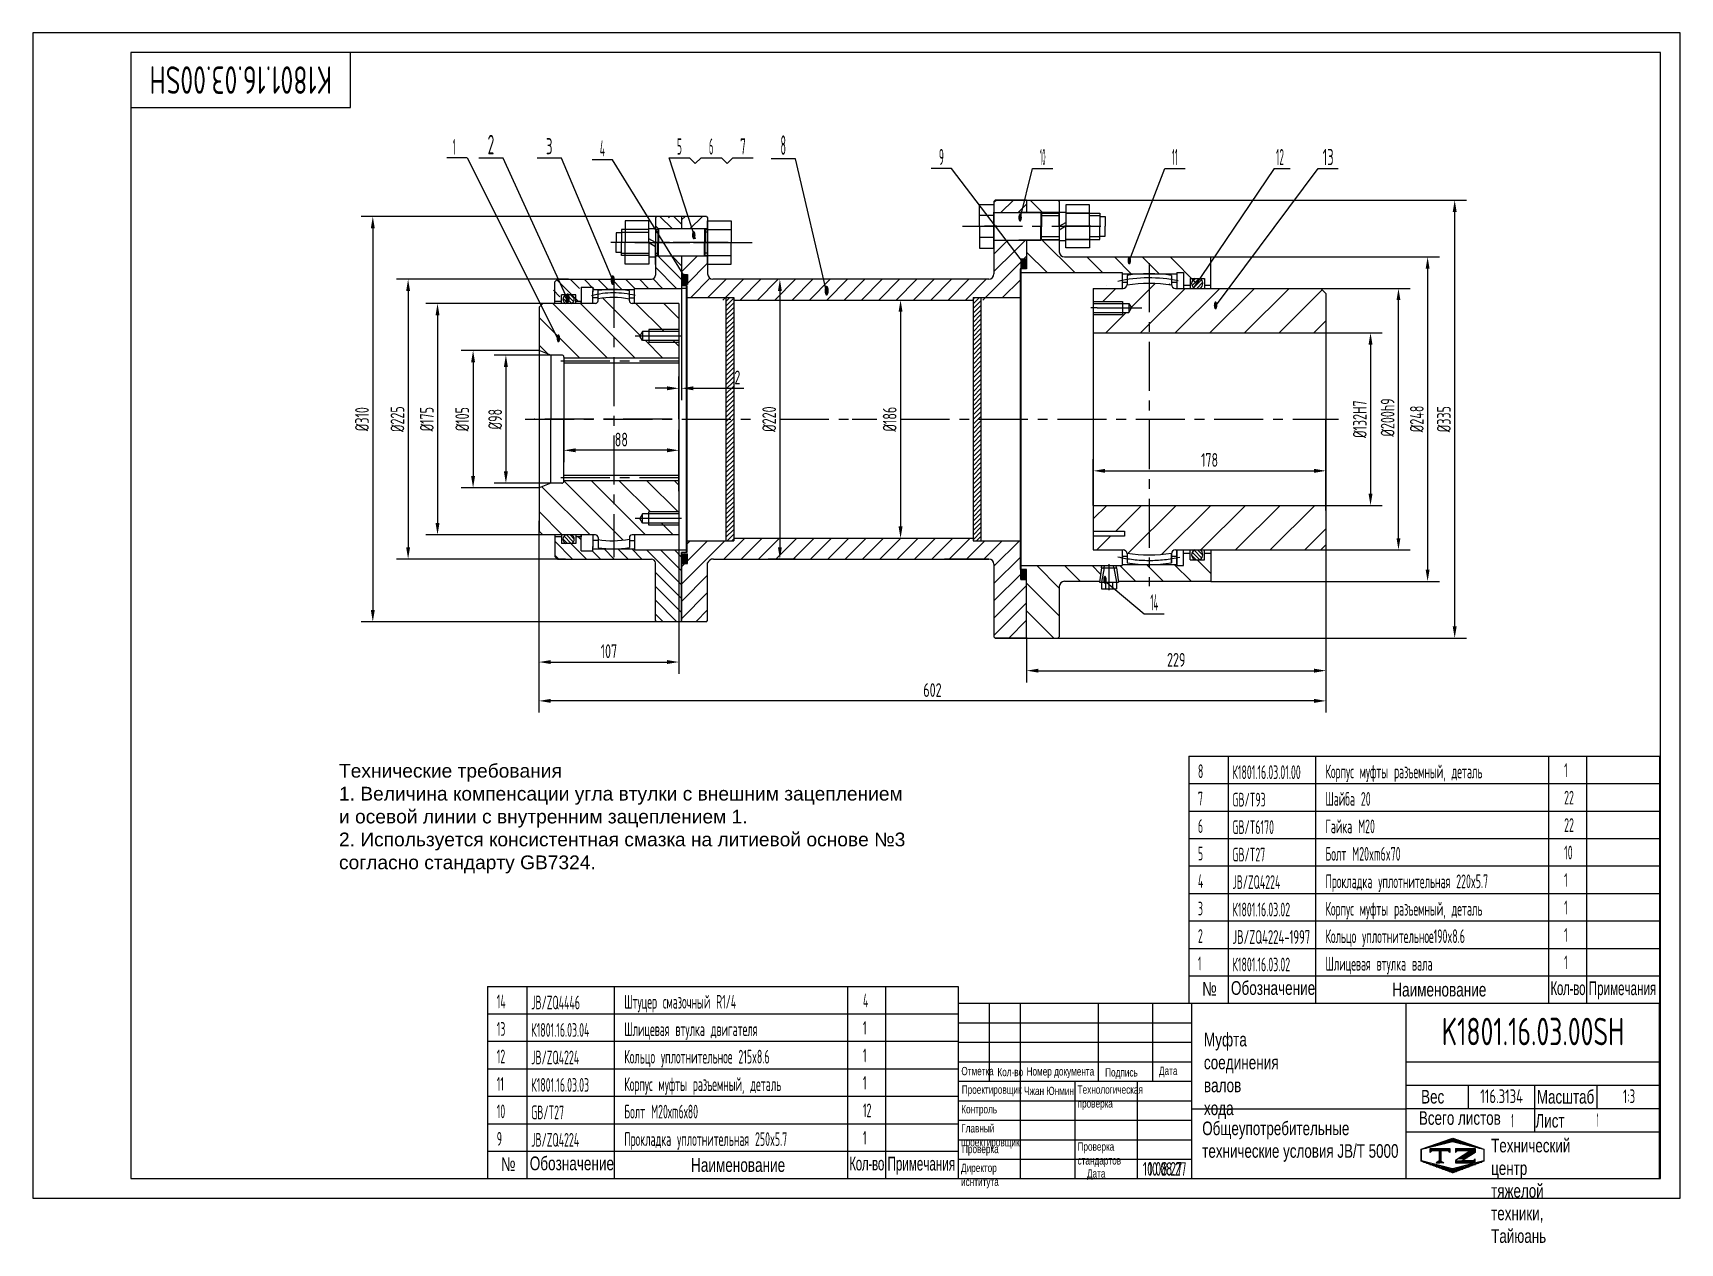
# Model space of a CAD drawing. Extents: x 0 to 1260, y -34 to 891.
import ezdxf
from ezdxf.enums import TextEntityAlignment as Align

# ---------------------------------------------------------------- set-up
doc = ezdxf.new("R2010")
doc.units = 0
doc.header["$LTSCALE"] = 30
doc.header["$MEASUREMENT"] = 0
for name, pattern in [('CENTER', [6.25, 5, -0.5, 0.25, -0.5]), ('F', [0.75, 0.5, -0.25]), ('G', [2, 1.25, -0.25, 0.25, -0.25])]:
    doc.linetypes.add(name, pattern=pattern)
doc.layers.get('0').update_dxf_attribs({"linetype": 'CONTINUOUS'})
doc.layers.get('DEFPOINTS').update_dxf_attribs({"linetype": 'CONTINUOUS'})
for name, color, linetype in [('01', 7, 'CONTINUOUS'), ('02', 1, 'CONTINUOUS'), ('04', 2, 'F'), ('05', 4, 'G'), ('08', 1, 'CONTINUOUS'), ('10', 1, 'CONTINUOUS'), ('11', 3, 'CONTINUOUS'), ('INTE_CENTER', 1, 'CENTER'), ('INTE_THICK', 7, 'CONTINUOUS'), ('INTE_THIN', 2, 'CONTINUOUS'), ('THICK', 7, 'CONTINUOUS'), ('THIN', 1, 'CONTINUOUS')]:
    doc.layers.add(name, color=color, linetype=linetype)
doc.styles.add('HZLIB', font='TXT.shx', dxfattribs={"width": 0.5, "height": 10.5})
doc.styles.get("Standard").update_dxf_attribs({"font": 'isocp', "width": 0.707, "bigfont": 'intecad.shx'})
doc.dimstyles.new('INTE', dxfattribs={"dimscale": 3, "dimtxt": 3.5, "dimasz": 3, "dimexe": 3, "dimexo": 0, "dimgap": 1, "dimtad": 1, "dimdec": 3, "dimdsep": 46, "dimtxsty": 'Standard', "dimcen": 0, "dimclrd": 1, "dimclre": 1, "dimclrt": 3, "dimaunit": 1, "dimadec": 0, "dimazin": 0, "dimtfac": 1, "dimtdec": 4, "dimtofl": 0, "dimtmove": 0, "dimatfit": 0, "dimfxl": 0, "dimtzin": 0, "dimarcsym": 0})
pattern_1 = [(135, (990.019, -66.2738), (1.4142136, 1.4142136), [])]
pattern_2 = [(45, (168.53405, -34.8442), (-0.44194174, 0.44194174), []), (135, (168.53405, -34.8442), (-0.44194174, -0.44194174), [])]

msp = doc.modelspace()

# ---------------------------------------------------------------- texts
at = {"style": 'HZLIB', "width": 0.5}
for s, p in [('8', (891.1899, 321.2982)), ('К1801.16.03.01.00', (917.5579, 320.5212)), ('Корпус муфты разъемный, деталь', (988.7652, 321.0962)), ('1', (1171.3384, 322.0772)), ('7', (891.1899, 300.2982)), ('GB/T93', (917.5579, 299.5212)), ('Шайба 20', (988.7652, 300.0962)), ('22', (1171.3384, 301.0772)), ('22', (1171.3384, 280.0772)), ('6', (891.1899, 279.2982)), ('GB/T6170', (917.5579, 278.5212)), ('Гайка M20', (988.7652, 279.0962)), ('5', (891.1899, 258.2982)), ('GB/T27', (917.5579, 257.5212)), ('Болт M20xm6x70', (988.7652, 258.0962)), ('10', (1171.3384, 259.0772)), ('4', (891.1899, 237.2982)), ('JB/ZQ4224', (917.5579, 236.5212)), ('Прокладка уплотнительная 220x5.7', (988.7652, 237.0962)), ('1', (1171.3384, 238.0772)), ('3', (891.1899, 216.2982)), ('1', (1171.3384, 217.0772)), ('К1801.16.03.02', (917.5579, 215.5212)), ('Корпус муфты разъемный, деталь ', (988.7652, 216.0962)), ('2', (891.1899, 195.2982)), ('Кольцо уплотнительное190x8.6', (988.7652, 195.0962)), ('1', (1171.3384, 196.0772)), ('1', (891.1899, 174.2982)), ('К1801.16.03.02', (917.5579, 173.5212)), ('Шлицевая втулка вала', (988.7652, 174.0962)), ('1', (1171.3384, 175.0772)), ('14', (354.7971, 145.2)), ('JB/ZQ4446', (381.1652, 144.423)), ('Штуцер смазочный R1/4', (452.3724, 144.9981)), ('4', (634.9456, 145.979)), ('13', (354.7971, 124.2)), ('К1801.16.03.04', (381.1652, 123.423)), ('Шлицевая втулка двигателя', (452.3724, 123.9981)), ('1', (634.9456, 124.979)), ('12', (354.7971, 103.2)), ('Кольцо уплотнительное 215x8.6', (452.3724, 102.9981)), ('1', (634.9456, 103.979)), ('JB/ZQ4224', (381.1652, 102.423)), ('11', (354.7971, 82.2)), ('К1801.16.03.03', (381.1652, 81.423)), ('Корпус муфты разъемный, деталь', (452.3724, 81.9981)), ('1', (634.9456, 82.979)), ('10', (354.7971, 61.2)), ('GB/T27', (381.1652, 60.423)), ('Болт М20хm6х80', (452.3724, 60.9981)), ('12', (634.9456, 61.979)), ('9', (354.7971, 40.2)), ('Прокладка уплотнительная 250x5.7', (452.3724, 39.9981)), ('1', (634.9456, 40.979)), ('JB/ZQ4224', (381.1652, 39.423))]:
    msp.add_text(s, height=10.5, dxfattribs=at).set_placement(p)
at = {"style": 'HZLIB', "width": 0.425014}
msp.add_text('JB/ZQ4224-1997', height=10.5, dxfattribs=at).set_placement((917.5579, 194.5212), (977.0599, 194.5212), align=Align.FIT)
at = {"layer": '01', "attachment_point": 1}
for s, insert, char_height in [('{\\fArial|b0|i0|c204|p34;Отметка}', (710.2305, 100.4287), 6.354029), ('{\\fArial|b0|i0|c204|p34;Кол-во}', (737.786, 99.6978), 6.354029), ('{\\fArial|b0|i0|c204|p34;Номер документа}', (760.1062, 100.1867), 6.354029), ('{\\fArial|b0|i0|c204|p34;Подпись}', (820.2084, 99.4541), 6.354029), ('{\\fArial|b0|i0|c204|p34;Дата}', (861.4196, 100.6723), 6.354029), ('{\\fArial|b0|i0|c204|p34;Проектировщик}', (710.5102, 86.2356), 6.354029), ('{\\fArial|b0|i0|c204|p34;\\C3;Чжан Юнмин}', (758.1564, 85.2594), 6.354029), ('{\\fArial|b0|i0|c204|p34;Технологическая\\Pпроверка}', (799.148, 86.2834), 6.354029), ('{\\fArial|b0|i0|c204|p34;Вес}', (1061.9387, 82.8188), 10.378247), ('{\\fArial|b0|i0|c204|p34;Контроль}', (710.1452, 71.269), 6.354029), ('{\\fArial|b0|i0|c204|p34;Главный\\Pпроектировщик}', (710.0889, 56.6441), 6.354029), ('{\\fArial|b0|i0|c204|p34;Проверка}', (710.7099, 40.8414), 6.354029), ('{\\fArial|b0|i0|c204|p34;Проверка\\Pстандартов}', (799.0871, 42.7292), 6.354029), ('{\\fArial|b0|i0|c204|p34;Директор\\Pиснтитута}', (709.9912, 26.4047), 6.354029), ('{\\fArial|b0|i0|c204|p34;Дата}', (806.3064, 22.1577), 6.354029)]:
    msp.add_mtext(s, dxfattribs=dict(at, insert=insert, char_height=char_height))
at = {"layer": '01', "insert": (1115.4983, 45.4927), "char_height": 10.378247, "width": 0.487707, "attachment_point": 1}
msp.add_mtext('{\\fArial|b0|i0|c204|p34;Технический центр\\Pтяжелой техники, Тайюань}', dxfattribs=at)
at = {"layer": '02', "width": 0.605172}
for height, p, p2 in [(5, (753.6664, 746.6895), (756.6664, 746.6895)), (5, (504.0129, 733.2461), (507.0129, 733.2461)), (5, (837.1733, 713.9405), (840.1733, 713.9405)), (5, (497.172, 700.3824), (500.172, 700.3824)), (5, (756.6277, 710.6657), (759.6277, 710.6657)), (6, (441.7482, 698.2333), (445.3482, 698.2333)), (6, (605.3725, 690.1954), (608.9725, 690.1954)), (6, (407.1702, 684.4819), (410.7702, 684.4819)), (5, (903.1763, 679.5542), (906.1763, 679.5542)), (5, (400.4778, 654.3326), (403.4778, 654.3326)), (5, (818.5786, 469.7106), (821.5786, 469.7106))]:
    msp.add_text('\\M+5A1F1', height=height, dxfattribs=at).set_placement(p, p2, align=Align.FIT)
at = {"layer": '02', "char_height": 10.5, "attachment_point": 1}
for s, insert in [('{\\fArial|b0|i0|c204|p34;\\W1;\\C3;Технические требования\\P1. Величина компенсации угла втулки с внешним зацеплением\\Pи осевой линии с внутренним зацеплением 1.\\P2. Используется консистентная смазка на литиевой основе №3\\Pсогласно стандарту \\fArial|b0|i0|c0|p34;GB7324.}', (234.127, 332.1197)), ('{\\fArial|b0|i0|c204|p34;\\C0;№}', (894.4729, 165.3965)), ('{\\fArial|b0|i0|c204|p34;\\C0;Наименование}', (1039.8288, 164.7751)), ('{\\fArial|b0|i0|c204|p34;\\W0.607;\\T0.95;\\C0;Кол-во}', (1160.8751, 165.892)), ('{\\fArial|b0|i0|c204|p34;\\W0.607;\\C0;Примечания}', (1190.1156, 165.7985)), ('{\\fArial|b0|i0|c204|p34;\\C0;№}', (358.0801, 31.2983)), ('{\\fArial|b0|i0|c204|p34;\\C0;Наименование}', (503.4361, 30.6769)), ('{\\fArial|b0|i0|c204|p34;\\W0.607;\\T0.95;\\C0;Кол-во}', (624.4823, 31.7938)), ('{\\fArial|b0|i0|c204|p34;\\W0.607;\\C0;Примечания}', (653.7228, 31.7003))]:
    msp.add_mtext(s, dxfattribs=dict(at, insert=insert))
for s, insert, width in [('{\\fArial|b0|i0|c204|p34;\\C0;Обозначение}', (916.4422, 166.0211), 0.790406), ('{\\fArial|b0|i0|c204|p34;\\C3;Муфта соединения валов хода}', (895.759, 126.6066), 0.244489), ('{\\fArial|b0|i0|c204|p34;\\C0;Обозначение}', (380.0494, 31.9229), 0.790406)]:
    msp.add_mtext(s, dxfattribs=dict(at, insert=insert, width=width))
at = {"layer": '05', "char_height": 10.3824, "attachment_point": 1}
for s, insert in [('{\\fArial|b0|i0|c204|p34;\\C0;Масштаб}', (1150.4697, 82.7697)), ('{\\fArial|b0|i0|c204|p34;\\C0;Всего листов}', (1060.2242, 66.5406)), ('{\\fArial|b0|i0|c204|p34;\\C0;Лист}', (1149.3669, 64.4322)), ('{\\fArial|b0|i0|c204|p34;\\C0;Общеупотребительные\\Pтехнические условия \\fArial|b0|i0|c0|p34;JB/T 5000}', (894.493, 58.6579))]:
    msp.add_mtext(s, dxfattribs=dict(at, insert=insert))
at = {"layer": '11', "width": 0.695901}
msp.add_text('K1801.16.03.00SH', height=21, rotation=180, dxfattribs=at).set_placement((228.818, 865.5), (89.182, 865.5), align=Align.FIT)
at = {"layer": '11'}
for s, height, width, p, p2 in [('1', 12.3744, 0.404, (321.2584, 797.6982), (323.0081, 797.6982)), ('2', 14.8492, 0.562593, (347.8173, 798.2401), (352.9138, 798.2401)), ('3', 12.3744, 0.696387, (392.3817, 798.2205), (397.4781, 798.2205)), ('4', 12.3744, 0.480131, (433.648, 796.5172), (437.5098, 796.5172)), ('5', 12.3744, 0.527686, (492.5817, 798.0279), (496.4436, 798.0279)), ('6', 12.3744, 0.471643, (517.1018, 798.0279), (520.6012, 798.0279)), ('7', 12.3744, 0.654873, (540.9618, 798.0279), (545.4188, 798.0279)), ('8', 14.8492, 0.514182, (571.8658, 797.769), (576.0652, 797.769)), ('9', 12.3744, 0.502072, (693.0153, 789.9257), (696.8772, 789.9257)), ('10', 12.37437, 0.342772, (770.1543, 789.9257), (774.6113, 789.9257)), ('11', 12.37437, 0.423801, (871.367, 789.9257), (875.8246, 789.9257)), ('12', 12.37437, 0.445832, (950.8787, 789.9257), (957.0028, 789.9257)), ('13', 12.37437, 0.621906, (986.6343, 789.9257), (995.0335, 789.9257)), ('14', 12.37437, 0.430348, (854.7317, 449.3624), (860.8558, 449.3624)), ('K1801.16.03.00SH', 21, 0.695901, (1077.682, 117), (1217.318, 117)), ('116.3134', 10.5, 0.683692, (1107.1683, 72.75), (1139.8317, 72.75)), ('1:3', 10.5, 0.630783, (1216.3922, 72.75), (1225.6078, 72.75)), ('1', 10.5, 0.404, (1131.0591, 54.0083), (1132.5438, 54.0083)), ('1', 10.5, 0.404, (1196.2577, 54.75), (1197.7423, 54.75)), ('10.08.27', 10.5, 0.642055, (849, 17.25), (879, 17.25)), ('10.08.27', 10.37825, 0.642055, (852.7817, 17.2239), (882.4338, 17.2239))]:
    msp.add_text(s, height=height, dxfattribs=dict(at, width=width)).set_placement(p, p2, align=Align.FIT)

# ---------------------------------------------------------------- blocks, each defined once
blk = doc.blocks.new('*D126')
at = {"layer": '08', "color": 1, "lineweight": -2}
for p, q in [((985.1, 695.7), (1053.6, 695.7)), ((1044.6, 504.7), (1044.6, 686.7)), ((985.1, 495.7), (1053.6, 495.7))]:
    blk.add_line(p, q, dxfattribs=at)
at = {"layer": '08', "color": 1}
for points in [[(1043.1, 686.7), (1046.1, 686.7), (1044.6, 695.7)], [(1043.1, 504.7), (1046.1, 504.7), (1044.6, 495.7)]]:
    blk.add_solid(points, dxfattribs=at)
at = {"layer": 'DEFPOINTS', "color": 0}
for p in [(985.1, 695.7), (1044.6, 695.7), (985.1, 495.7)]:
    blk.add_point(p, dxfattribs=at)
at = {"layer": '08', "color": 3, "insert": (1036.3, 597), "char_height": 10.5, "attachment_point": 5, "rotation": 90}
blk.add_mtext('%%c200h9', dxfattribs=at)
blk = doc.blocks.new('*D127')
at = {"layer": '08', "color": 1, "lineweight": -2}
for p, q in [((901.1, 719.7), (1075.9, 719.7)), ((1066.9, 710.7), (1066.9, 480.7)), ((901.1, 471.7), (1075.9, 471.7))]:
    blk.add_line(p, q, dxfattribs=at)
at = {"layer": '08', "color": 1}
for points in [[(1065.4, 710.7), (1068.4, 710.7), (1066.9, 719.7)], [(1065.4, 480.7), (1068.4, 480.7), (1066.9, 471.7)]]:
    blk.add_solid(points, dxfattribs=at)
at = {"layer": 'DEFPOINTS', "color": 0}
for p in [(901.1, 719.7), (901.1, 471.7), (1066.9, 471.7)]:
    blk.add_point(p, dxfattribs=at)
at = {"layer": '08', "color": 3, "insert": (1058.6, 595.9), "char_height": 10.5, "attachment_point": 5, "rotation": 90}
blk.add_mtext('%%c248', dxfattribs=at)
blk = doc.blocks.new('*D128')
at = {"layer": '08', "color": 1, "lineweight": -2}
for p, q in [((784.1, 763.2), (1096.6, 763.2)), ((1087.6, 437.2), (1087.6, 754.2)), ((774.6, 428.2), (1096.6, 428.2))]:
    blk.add_line(p, q, dxfattribs=at)
at = {"layer": '08', "color": 1}
for points in [[(1086.1, 754.2), (1089.1, 754.2), (1087.6, 763.2)], [(1086.1, 437.2), (1089.1, 437.2), (1087.6, 428.2)]]:
    blk.add_solid(points, dxfattribs=at)
at = {"layer": 'DEFPOINTS', "color": 0}
for p in [(784.1, 763.2), (1087.6, 763.2), (774.6, 428.2)]:
    blk.add_point(p, dxfattribs=at)
at = {"layer": '08', "color": 3, "insert": (1079.3, 595.7), "char_height": 10.5, "attachment_point": 5, "rotation": 90}
blk.add_mtext('%%C335', dxfattribs=at)
blk = doc.blocks.new('*D129')
at = {"layer": '08', "color": 1, "lineweight": -2}
for p, q in [((496.1, 697.7), (496.1, 610.3)), ((485.1, 619.3), (476.1, 619.3)), ((494.1, 595.7), (494.1, 628.3)), ((505.1, 619.3), (543.7, 619.3))]:
    blk.add_line(p, q, dxfattribs=at)
at = {"layer": '08', "color": 1}
for points in [[(485.1, 620.8), (485.1, 617.8), (494.1, 619.3)], [(505.1, 620.8), (505.1, 617.8), (496.1, 619.3)]]:
    blk.add_solid(points, dxfattribs=at)
at = {"layer": 'DEFPOINTS', "color": 0}
for p in [(496.1, 697.7), (496.1, 619.3), (494.1, 595.7)]:
    blk.add_point(p, dxfattribs=at)
at = {"layer": '08', "color": 3, "insert": (538.9, 627.6), "char_height": 10.5, "attachment_point": 5}
blk.add_mtext('2', dxfattribs=at)
blk = doc.blocks.new('*D130')
at = {"layer": '08', "color": 1, "lineweight": -2}
for p, q in [((387.1, 518), (387.1, 401)), ((494.1, 507.2), (494.1, 401)), ((396.1, 410), (485.1, 410))]:
    blk.add_line(p, q, dxfattribs=at)
at = {"layer": '08', "color": 1}
for points in [[(396.1, 411.5), (396.1, 408.5), (387.1, 410)], [(485.1, 411.5), (485.1, 408.5), (494.1, 410)]]:
    blk.add_solid(points, dxfattribs=at)
at = {"layer": 'DEFPOINTS', "color": 0}
for p in [(387.1, 518), (494.1, 507.2), (494.1, 410)]:
    blk.add_point(p, dxfattribs=at)
at = {"layer": '08', "color": 3, "insert": (440.6, 418.3), "char_height": 10.5, "attachment_point": 5}
blk.add_mtext('107', dxfattribs=at)
blk = doc.blocks.new('*D131')
at = {"layer": '08', "color": 1, "lineweight": -2}
for p, q in [((406.1, 595.7), (406.1, 562.9)), ((494.1, 595.7), (494.1, 562.9)), ((485.1, 571.9), (415.1, 571.9))]:
    blk.add_line(p, q, dxfattribs=at)
at = {"layer": '08', "color": 1}
for points in [[(415.1, 573.4), (415.1, 570.4), (406.1, 571.9)], [(485.1, 573.4), (485.1, 570.4), (494.1, 571.9)]]:
    blk.add_solid(points, dxfattribs=at)
at = {"layer": 'DEFPOINTS', "color": 0}
for p in [(406.1, 595.7), (494.1, 595.7), (406.1, 571.9)]:
    blk.add_point(p, dxfattribs=at)
at = {"layer": '08', "color": 3, "insert": (450.1, 580.1), "char_height": 10.5, "attachment_point": 5}
blk.add_mtext('88', dxfattribs=at)
blk = doc.blocks.new('*D132')
at = {"layer": '08', "color": 1, "lineweight": -2}
for p, q in [((396.1, 644.7), (352.8, 644.7)), ((361.8, 635.7), (361.8, 555.7)), ((396.1, 546.7), (352.8, 546.7))]:
    blk.add_line(p, q, dxfattribs=at)
at = {"layer": '08', "color": 1}
for points in [[(360.3, 635.7), (363.3, 635.7), (361.8, 644.7)], [(360.3, 555.7), (363.3, 555.7), (361.8, 546.7)]]:
    blk.add_solid(points, dxfattribs=at)
at = {"layer": 'DEFPOINTS', "color": 0}
for p in [(396.1, 644.7), (361.8, 546.7), (396.1, 546.7)]:
    blk.add_point(p, dxfattribs=at)
at = {"layer": '08', "color": 3, "insert": (353.6, 595.7), "char_height": 10.5, "attachment_point": 5, "rotation": 90}
blk.add_mtext('%%c98', dxfattribs=at)
blk = doc.blocks.new('*D133')
at = {"layer": '08', "color": 1, "lineweight": -2}
for p, q in [((387.1, 648.2), (327.7, 648.2)), ((336.7, 639.2), (336.7, 552.2)), ((387.1, 543.2), (327.7, 543.2))]:
    blk.add_line(p, q, dxfattribs=at)
at = {"layer": '08', "color": 1}
for points in [[(335.2, 639.2), (338.2, 639.2), (336.7, 648.2)], [(335.2, 552.2), (338.2, 552.2), (336.7, 543.2)]]:
    blk.add_solid(points, dxfattribs=at)
at = {"layer": 'DEFPOINTS', "color": 0}
for p in [(387.1, 648.2), (336.7, 543.2), (387.1, 543.2)]:
    blk.add_point(p, dxfattribs=at)
at = {"layer": '08', "color": 3, "insert": (328.4, 595.7), "char_height": 10.5, "attachment_point": 5, "rotation": 90}
blk.add_mtext('%%c105', dxfattribs=at)
blk = doc.blocks.new('*U116', base_point=(667.1, 754.2))
at = {"layer": '01'}
for p, q in [((649.1, 754.2), (649.1, 770.7)), ((649.1, 770.7), (667.1, 770.7)), ((667.1, 770.7), (667.1, 754.2)), ((649.1, 764.2), (667.1, 764.2)), ((649.1, 754.2), (649.1, 737.7)), ((649.1, 744.2), (667.1, 744.2)), ((667.1, 737.7), (667.1, 754.2)), ((649.1, 737.7), (667.1, 737.7))]:
    blk.add_line(p, q, dxfattribs=at)
at = {"layer": '05'}
blk.add_line((648.1, 754.2), (668.2, 754.2), dxfattribs=at)
blk = doc.blocks.new('*D134')
at = {"layer": '08', "color": 1, "lineweight": -2}
for p, q in [((811.1, 529.7), (811.1, 565.2)), ((820.1, 556.2), (980.1, 556.2)), ((989.1, 529.7), (989.1, 565.2))]:
    blk.add_line(p, q, dxfattribs=at)
at = {"layer": '08', "color": 1}
for points in [[(820.1, 557.7), (820.1, 554.7), (811.1, 556.2)], [(980.1, 557.7), (980.1, 554.7), (989.1, 556.2)]]:
    blk.add_solid(points, dxfattribs=at)
at = {"layer": 'DEFPOINTS', "color": 0}
for p in [(989.1, 556.2), (811.1, 529.7), (989.1, 529.7)]:
    blk.add_point(p, dxfattribs=at)
at = {"layer": '08', "color": 3, "insert": (900.1, 564.5), "char_height": 10.5, "attachment_point": 5}
blk.add_mtext('178', dxfattribs=at)
blk = doc.blocks.new('*D135')
at = {"layer": '08', "color": 1, "lineweight": -2}
for p, q in [((989.1, 661.7), (1032.2, 661.7)), ((1023.2, 652.7), (1023.2, 538.7)), ((989.1, 529.7), (1032.2, 529.7))]:
    blk.add_line(p, q, dxfattribs=at)
at = {"layer": '08', "color": 1}
for points in [[(1021.7, 652.7), (1024.7, 652.7), (1023.2, 661.7)], [(1021.7, 538.7), (1024.7, 538.7), (1023.2, 529.7)]]:
    blk.add_solid(points, dxfattribs=at)
at = {"layer": 'DEFPOINTS', "color": 0}
for p in [(989.1, 661.7), (989.1, 529.7), (1023.2, 529.7)]:
    blk.add_point(p, dxfattribs=at)
at = {"layer": '08', "color": 3, "insert": (1015, 595.7), "char_height": 10.5, "attachment_point": 5, "rotation": 90}
blk.add_mtext('%%c132H7', dxfattribs=at)
blk = doc.blocks.new('*D136')
at = {"layer": '08', "color": 1, "lineweight": -2}
for p, q in [((989.1, 529.7), (989.1, 394.4)), ((760.1, 428.7), (760.1, 394.4)), ((769.1, 403.4), (980.1, 403.4))]:
    blk.add_line(p, q, dxfattribs=at)
at = {"layer": '08', "color": 1}
for points in [[(769.1, 404.9), (769.1, 401.9), (760.1, 403.4)], [(980.1, 404.9), (980.1, 401.9), (989.1, 403.4)]]:
    blk.add_solid(points, dxfattribs=at)
at = {"layer": 'DEFPOINTS', "color": 0}
for p in [(989.1, 529.7), (760.1, 428.7), (989.1, 403.4)]:
    blk.add_point(p, dxfattribs=at)
at = {"layer": '08', "color": 3, "insert": (874.6, 411.7), "char_height": 10.5, "attachment_point": 5}
blk.add_mtext('229', dxfattribs=at)
blk = doc.blocks.new('*D137')
at = {"layer": '08', "color": 1, "lineweight": -2}
for p, q in [((387.1, 401), (387.1, 371.3)), ((989.1, 394.4), (989.1, 371.3)), ((980.1, 380.3), (396.1, 380.3))]:
    blk.add_line(p, q, dxfattribs=at)
at = {"layer": '08', "color": 1}
for points in [[(396.1, 381.8), (396.1, 378.8), (387.1, 380.3)], [(980.1, 381.8), (980.1, 378.8), (989.1, 380.3)]]:
    blk.add_solid(points, dxfattribs=at)
at = {"layer": 'DEFPOINTS', "color": 0}
for p in [(387.1, 401), (989.1, 394.4), (387.1, 380.3)]:
    blk.add_point(p, dxfattribs=at)
at = {"layer": '08', "color": 3, "insert": (688.1, 388.6), "char_height": 10.5, "attachment_point": 5}
blk.add_mtext('602', dxfattribs=at)
blk = doc.blocks.new('*D138')
at = {"layer": '08', "color": 1, "lineweight": -2}
for p, q in [((583.4, 702.7), (562.4, 702.7)), ((571.4, 693.7), (571.4, 497.7)), ((583.4, 488.7), (562.4, 488.7))]:
    blk.add_line(p, q, dxfattribs=at)
at = {"layer": '08', "color": 1}
for points in [[(569.9, 693.7), (572.9, 693.7), (571.4, 702.7)], [(569.9, 497.7), (572.9, 497.7), (571.4, 488.7)]]:
    blk.add_solid(points, dxfattribs=at)
at = {"layer": 'DEFPOINTS', "color": 0}
for p in [(583.4, 702.7), (571.4, 488.7), (583.4, 488.7)]:
    blk.add_point(p, dxfattribs=at)
at = {"layer": '08', "color": 3, "insert": (563.2, 595.7), "char_height": 10.5, "attachment_point": 5, "rotation": 90}
blk.add_mtext('%%c220', dxfattribs=at)
blk = doc.blocks.new('*D139')
at = {"layer": '08', "color": 1, "lineweight": -2}
for p, q in [((397.6, 684.2), (300.5, 684.2)), ((309.5, 675.2), (309.5, 516.2)), ((390.1, 507.2), (300.5, 507.2))]:
    blk.add_line(p, q, dxfattribs=at)
at = {"layer": '08', "color": 1}
for points in [[(308, 675.2), (311, 675.2), (309.5, 684.2)], [(308, 516.2), (311, 516.2), (309.5, 507.2)]]:
    blk.add_solid(points, dxfattribs=at)
at = {"layer": 'DEFPOINTS', "color": 0}
for p in [(397.6, 684.2), (309.5, 507.2), (390.1, 507.2)]:
    blk.add_point(p, dxfattribs=at)
at = {"layer": '08', "color": 3, "insert": (301.3, 595.7), "char_height": 10.5, "attachment_point": 5, "rotation": 90}
blk.add_mtext('%%c175', dxfattribs=at)
blk = doc.blocks.new('*D140')
at = {"layer": '08', "color": 1, "lineweight": -2}
for p, q in [((409.8, 702.7), (278, 702.7)), ((287, 693.7), (287, 497.7)), ((407.5, 488.7), (278, 488.7))]:
    blk.add_line(p, q, dxfattribs=at)
at = {"layer": '08', "color": 1}
for points in [[(285.5, 693.7), (288.5, 693.7), (287, 702.7)], [(285.5, 497.7), (288.5, 497.7), (287, 488.7)]]:
    blk.add_solid(points, dxfattribs=at)
at = {"layer": 'DEFPOINTS', "color": 0}
for p in [(409.8, 702.7), (287, 488.7), (407.5, 488.7)]:
    blk.add_point(p, dxfattribs=at)
at = {"layer": '08', "color": 3, "insert": (278.8, 595.7), "char_height": 10.5, "attachment_point": 5, "rotation": 90}
blk.add_mtext('%%c225', dxfattribs=at)
blk = doc.blocks.new('*D141')
at = {"layer": '08', "color": 1, "lineweight": -2}
for p, q in [((478.5, 750.7), (251, 750.7)), ((260, 741.7), (260, 449.7)), ((482, 440.7), (251, 440.7))]:
    blk.add_line(p, q, dxfattribs=at)
at = {"layer": '08', "color": 1}
for points in [[(258.5, 741.7), (261.5, 741.7), (260, 750.7)], [(258.5, 449.7), (261.5, 449.7), (260, 440.7)]]:
    blk.add_solid(points, dxfattribs=at)
at = {"layer": 'DEFPOINTS', "color": 0}
for p in [(478.5, 750.7), (260, 440.7), (482, 440.7)]:
    blk.add_point(p, dxfattribs=at)
at = {"layer": '08', "color": 3, "insert": (251.7, 595.7), "char_height": 10.5, "attachment_point": 5, "rotation": 90}
blk.add_mtext('%%c310', dxfattribs=at)
blk = doc.blocks.new('*D142')
at = {"layer": '08', "color": 1, "lineweight": -2}
for p, q in [((633.7, 686.8), (672.7, 686.8)), ((663.7, 677.8), (663.7, 513.7)), ((637.3, 504.7), (672.7, 504.7))]:
    blk.add_line(p, q, dxfattribs=at)
at = {"layer": '08', "color": 1}
for points in [[(662.2, 677.8), (665.2, 677.8), (663.7, 686.8)], [(662.2, 513.7), (665.2, 513.7), (663.7, 504.7)]]:
    blk.add_solid(points, dxfattribs=at)
at = {"layer": 'DEFPOINTS', "color": 0}
for p in [(633.7, 686.8), (637.3, 504.7), (663.7, 504.7)]:
    blk.add_point(p, dxfattribs=at)
at = {"layer": '08', "color": 3, "insert": (655.4, 595.7), "char_height": 10.5, "attachment_point": 5, "rotation": 90}
blk.add_mtext('%%c186', dxfattribs=at)
blk = doc.blocks.new('*U156', base_point=(251.96, 168.31))
at = {"layer": '01'}
for p, q in [((251.96, 168.31), (251.96, 182.31)), ((195.96, 168.31), (251.96, 168.31))]:
    blk.add_line(p, q, dxfattribs=at)
blk = doc.blocks.new('*U157')
at = {"layer": '04'}
blk.add_blockref('*U156', (0, 0), dxfattribs=at)
blk = doc.blocks.new('*U158')
at = {"layer": '01'}
for points in [[(415, 292), (25, 292)], [(25, 292), (25, 5)], [(415, 5), (415, 292)], [(25, 5), (415, 5)]]:
    blk.add_lwpolyline(points, dxfattribs=at)
at = {"layer": '02'}
for points in [[(420, 297), (0, 297)], [(0, 297), (0, 0)], [(420, 0), (420, 297)], [(0, 0), (420, 0)]]:
    blk.add_lwpolyline(points, dxfattribs=at)
blk = doc.blocks.new('*X180')
at = {"color": 0}
for p, q in [((127.06, 7.8), (132.06, 7.8)), ((127.06, 7.5), (132.06, 7.5)), ((127.06, 7.2), (127.32, 7.2)), ((127.84, 5.4), (129.64, 5.4)), ((128.3, 5.7), (130.1, 5.7)), ((128.77, 6), (130.57, 6)), ((129.23, 6.3), (131.04, 6.3)), ((129.7, 6.6), (131.51, 6.6)), ((130.16, 6.9), (131.98, 6.9)), ((130.62, 7.2), (132.06, 7.2))]:
    blk.add_line(p, q, dxfattribs=at)
blk = doc.blocks.new('*X181')
at = {"color": 0}
for p, q in [((127.06, 4.8), (132.06, 4.8)), ((127.06, 4.5), (132.06, 4.5)), ((131.84, 5.1), (132.06, 5.1))]:
    blk.add_line(p, q, dxfattribs=at)
blk = doc.blocks.new('*X179')
at = {"color": 0}
for p, q in [((122.34, 4.5), (123.72, 4.5)), ((122.82, 4.8), (123.24, 4.8))]:
    blk.add_line(p, q, dxfattribs=at)
blk = doc.blocks.new('*X178')
at = {"color": 0}
for p, q in [((120.53, 7.8), (125.53, 7.8)), ((120.53, 7.5), (125.53, 7.5)), ((120.53, 7.2), (120.79, 7.2)), ((125.27, 7.2), (125.53, 7.2))]:
    blk.add_line(p, q, dxfattribs=at)
blk = doc.blocks.new('*X177')
at = {"color": 0}
for p, q in [((120.66, 8.7), (121.92, 8.7)), ((121.52, 9), (123.12, 9)), ((122.38, 9.3), (124.32, 9.3)), ((123.24, 9.6), (125.52, 9.6)), ((124.1, 9.9), (128.52, 9.9)), ((124.97, 10.2), (127.67, 10.2)), ((125.83, 10.5), (126.82, 10.5)), ((127.02, 9.6), (129.37, 9.6)), ((128.22, 9.3), (130.22, 9.3)), ((129.42, 9), (131.07, 9)), ((130.62, 8.7), (131.92, 8.7)), ((118.22, 7.8), (118.32, 7.8)), ((118.22, 7.5), (118.27, 7.5)), ((118.22, 7.2), (118.27, 7.2)), ((118.22, 6.9), (118.27, 6.9)), ((118.22, 6.6), (118.27, 6.6)), ((118.22, 6.3), (118.27, 6.3)), ((118.22, 6), (118.27, 6)), ((118.22, 5.7), (118.27, 5.7)), ((118.22, 5.4), (118.27, 5.4)), ((118.22, 5.1), (118.27, 5.1)), ((118.22, 4.8), (118.27, 4.8)), ((118.79, 4.5), (119.42, 4.5)), ((118.94, 8.1), (119.52, 8.1)), ((119.8, 8.4), (120.72, 8.4)), ((131.82, 8.4), (132.77, 8.4)), ((133.02, 8.1), (133.62, 8.1)), ((133.12, 4.5), (133.76, 4.5)), ((134.22, 7.8), (134.32, 7.8)), ((134.27, 7.5), (134.32, 7.5)), ((134.27, 7.2), (134.32, 7.2)), ((134.27, 6.9), (134.32, 6.9)), ((134.27, 6.6), (134.32, 6.6)), ((134.27, 6.3), (134.32, 6.3)), ((134.27, 6), (134.32, 6)), ((134.27, 5.7), (134.32, 5.7)), ((134.27, 5.4), (134.32, 5.4)), ((134.27, 5.1), (134.32, 5.1)), ((134.27, 4.8), (134.32, 4.8)), ((119.61, 4.2), (120.62, 4.2)), ((120.43, 3.9), (121.82, 3.9)), ((121.26, 3.6), (123.02, 3.6)), ((122.08, 3.3), (124.22, 3.3)), ((122.91, 3), (125.42, 3)), ((123.73, 2.7), (128.89, 2.7)), ((124.55, 2.4), (128.07, 2.4)), ((125.38, 2.1), (127.26, 2.1)), ((126.2, 1.8), (126.45, 1.8)), ((127.12, 3), (129.7, 3)), ((128.32, 3.3), (130.51, 3.3)), ((129.52, 3.6), (131.32, 3.6)), ((130.72, 3.9), (132.14, 3.9)), ((131.92, 4.2), (132.95, 4.2))]:
    blk.add_line(p, q, dxfattribs=at)

# ---------------------------------------------------------------- dimensions: what is measured, and where the dimension line sits
at = {"layer": '08'}
for base, p1, p2, text, picture, middle in [((1087.5501, 763.2319), (774.6328, 428.2319), (784.1328, 763.2319), '%%C335', '*D128', (1087.5501, 595.7319)), ((1066.8939, 471.7319), (901.1328, 719.7319), (901.1328, 471.7319), '%%c248', '*D127', (1066.8939, 595.8772)), ((1044.5854, 695.7319), (985.1328, 495.7319), (985.1328, 695.7319), '%%c200h9', '*D126', (1044.5854, 597.0046)), ((309.5401, 507.2319), (397.6415, 684.2319), (390.0602, 507.2319), '%%c175', '*D139', (309.5401, 595.7319))]:
    dim = msp.add_linear_dim(base=base, p1=p1, p2=p2, angle=90, text=text, dimstyle='INTE', dxfattribs=at)
    dim.commit()
    dim.dimension.update_dxf_attribs({"geometry": picture, "text_midpoint": middle, "dimtype": 160})
for base, p1, p2, text, picture, middle in [((259.973, 440.7319), (478.4829, 750.7319), (482.0254, 440.7319), '%%c310', '*D141', (251.723, 595.7319)), ((287.0271, 488.7319), (409.8102, 702.7319), (407.5089, 488.7319), '%%c225', '*D140', (278.7761, 595.7319)), ((571.4224, 488.7319), (583.4076, 702.7319), (583.4076, 488.7319), '%%c220', '*D138', (563.1714, 595.7319)), ((663.6678, 504.7037), (633.7271, 686.7601), (637.2862, 504.7037), '%%c186', '*D142', (655.4178, 595.7319)), ((1023.2138, 529.7319), (989.1328, 661.7319), (989.1328, 529.7319), '%%c132H7', '*D135', (1014.9627, 595.7319)), ((336.6947, 543.2319), (387.1332, 648.2319), (387.1332, 543.2319), '%%c105', '*D133', (328.4447, 595.7319)), ((361.8032, 546.7319), (396.1332, 644.7319), (396.1332, 546.7319), '%%c98', '*D132', (353.5532, 595.7319))]:
    dim = msp.add_linear_dim(base=base, p1=p1, p2=p2, angle=90, text=text, dimstyle='INTE', dxfattribs=at)
    dim.commit()
    dim.dimension.update_dxf_attribs({"geometry": picture, "text_midpoint": middle})
for base, p1, p2, picture, middle in [((496.1332, 619.3446), (494.1332, 595.7319), (496.1332, 697.7319), '*D129', (538.9351, 619.3446)), ((494.1332, 410.0146), (387.1332, 518.0379), (494.1332, 507.2319), '*D130', (440.6332, 410.0146))]:
    dim = msp.add_linear_dim(base=base, p1=p1, p2=p2, dimstyle='INTE', dxfattribs=at)
    dim.commit()
    dim.dimension.update_dxf_attribs({"geometry": picture, "text_midpoint": middle, "dimtype": 160})
for base, p1, p2, picture, middle in [((406.1332, 571.8525), (494.1332, 595.7319), (406.1332, 595.7319), '*D131', (450.1332, 580.1025)), ((989.1328, 556.2373), (811.1328, 529.7319), (989.1328, 529.7319), '*D134', (900.1328, 564.4873)), ((989.1328, 403.4021), (760.1328, 428.6765), (989.1328, 529.7319), '*D136', (874.6328, 411.6531)), ((387.1332, 380.3485), (989.1328, 394.4021), (387.1332, 401.0146), '*D137', (688.133, 388.5995))]:
    dim = msp.add_linear_dim(base=base, p1=p1, p2=p2, dimstyle='INTE', dxfattribs=at)
    dim.commit()
    dim.dimension.update_dxf_attribs({"geometry": picture, "text_midpoint": middle})

# ---------------------------------------------------------------- hatches: boundary and pattern name
at = {"layer": '02'}
h = msp.add_hatch(dxfattribs=at)
h.set_pattern_fill('ANSI31', color=256, scale=75, style=0)
h.paths.add_polyline_path([(516.1332, 747.2069), (516.1332, 747.4969), (516.1332, 749.7319), (515.1332, 750.7319), (501.2157, 750.7319), (504.2807, 741.2319), (516.1332, 741.2319)])
h.paths.add_polyline_path([(501.2157, 750.7319), (496.1332, 750.7319), (496.1332, 741.2319), (504.2807, 741.2319)])
h.paths.add_polyline_path([(516.1332, 720.2319), (496.1332, 720.2319), (496.1332, 708.4832), (497.523, 706.2319), (497.8513, 706.2319, -0.081419502), (499.0726, 706.2319), (500.6332, 706.2319), (500.6332, 698.7319), (496.1332, 698.7319), (496.1332, 697.7319), (500.1332, 697.7319), (500.1332, 688.7601), (516.1332, 688.7601), (516.1332, 686.7601), (605.5365, 686.7601), (602.2432, 702.7319), (520.1332, 702.7319, -0.414213562), (516.1332, 706.7319)])
h.paths.add_polyline_path([(755.1328, 710.7319), (755.6328, 710.7319), (755.6328, 717.9345), (744.3992, 732.6812), (735.1328, 732.6812), (735.1328, 726.4162), (735.1328, 706.7319, -0.414213562), (731.1328, 702.7319), (650.1328, 702.7319), (602.2432, 702.7319), (605.5365, 686.7601), (739.1328, 686.7601), (739.1328, 688.7601), (755.1328, 688.7601)])
h.paths.add_polyline_path([(760.1328, 732.6812), (744.3992, 732.6812), (755.4063, 718.2319), (760.1328, 718.2319)])
h.paths.add_polyline_path([(758.643, 763.2319), (736.1328, 763.2319), (735.1328, 762.2319), (735.1328, 753.6812), (756.2785, 753.6812)])
h.paths.add_polyline_path([(760.1328, 763.2319), (758.643, 763.2319), (756.2785, 753.6812), (760.1328, 753.6812)])
at = {"layer": '02', "linetype": 'Continuous'}
h = msp.add_hatch(dxfattribs=at)
h.set_pattern_fill('ANSI31', color=1, scale=60, angle=90, style=0)
h.paths.add_polyline_path([(496.1332, 741.2319), (496.1332, 750.7319), (477.275, 750.7319), (481.6925, 741.2319)])
h.paths.add_polyline_path([(476.1332, 741.2319), (481.6925, 741.2319), (477.275, 750.7319), (477.1332, 750.7319), (476.1332, 749.7319)])
h.paths.add_polyline_path([(491.4574, 720.2319), (476.1332, 720.2319), (476.1332, 719.9228), (476.1332, 713.9669), (476.1332, 705.7319, -0.414213562), (473.1332, 702.7319), (443.1332, 702.7319), (443.1332, 694.9319), (459.1332, 694.9319), (459.1332, 695.7319), (496.1332, 695.7319), (499.6332, 695.7319), (499.6332, 697.7319), (496.1332, 697.7319), (496.1332, 710.1763)])
h.paths.add_polyline_path([(443.1332, 694.9319), (443.1332, 702.7319), (400.1332, 702.7319), (398.1332, 700.7319), (398.1332, 685.7319), (403.1332, 685.7319), (403.1332, 690.7319), (414.1332, 690.7319), (414.1332, 685.7319), (418.1332, 685.7319), (418.1332, 696.5319), (427.1332, 696.5319), (427.1332, 694.9319)])
h.paths.add_polyline_path([(496.1332, 720.2319), (491.4574, 720.2319), (496.1332, 710.1763)], flags=17)
h.paths.add_polyline_path([(406.3145, 685.7508), (411.0554, 685.7508), (411.0554, 691.9047), (406.3145, 691.9047)], flags=25)
at = {"layer": '02'}
h = msp.add_hatch(dxfattribs=at)
h.set_pattern_fill('ANSI31', color=256, scale=75, style=0)
h.paths.add_polyline_path([(760.1328, 732.6812), (744.3992, 732.6812), (755.6328, 717.9345), (755.6328, 718.2319), (760.1328, 718.2319)])
h = msp.add_hatch(dxfattribs=at)
h.set_pattern_fill('ANSI31', color=256, scale=20, style=0)
h.paths.add_polyline_path([(530.1332, 502.7037), (536.1332, 502.7037), (536.1332, 595.7319), (530.1332, 595.7319)])
h.paths.add_polyline_path([(536.1332, 688.7601), (530.1332, 688.7601), (530.1332, 595.7319), (536.1332, 595.7319)])
h = msp.add_hatch(dxfattribs=at)
h.set_pattern_fill('ANSI31', color=256, scale=20, style=0)
h.paths.add_polyline_path([(719.1328, 595.7319), (725.1328, 595.7319), (725.1328, 688.7601), (719.1328, 688.7601)])
h.paths.add_polyline_path([(725.1328, 595.7319), (719.1328, 595.7319), (719.1328, 502.7037), (725.1328, 502.7037)])
at = {"layer": '02', "linetype": 'Continuous'}
h = msp.add_hatch(dxfattribs=at)
h.set_pattern_fill('ANSI31', color=1, scale=60, angle=90, style=0)
h.paths.add_polyline_path([(496.1332, 493.7319), (499.6332, 493.7319), (499.6332, 495.7319), (460.2672, 495.7319), (460.2672, 496.5319), (428.2672, 496.5319), (428.2672, 494.9319), (419.2672, 494.9319), (419.2672, 505.7319), (415.2672, 505.7319), (415.2672, 500.7319), (404.2672, 500.7319), (404.2672, 505.7319), (399.2672, 505.7319), (399.2672, 490.7319), (401.2672, 488.7319), (473.1332, 488.7319, -0.414213562), (476.1332, 485.7319), (476.1332, 441.7319), (477.1332, 440.7319), (496.1332, 440.7319)])
at = {"layer": '02'}
h = msp.add_hatch(dxfattribs=at)
h.set_pattern_fill('ANSI31', color=256, scale=75, style=0)
h.paths.add_polyline_path([(520.6332, 488.7319), (731.1328, 488.7319, -0.414213562), (735.1328, 484.7319), (735.1328, 429.2319), (736.1328, 428.2319), (760.1328, 428.2319), (760.1328, 473.2319), (755.6328, 473.2319), (755.6328, 480.7319), (755.1328, 480.7319), (755.1328, 502.7037), (719.1328, 502.7037), (719.1328, 504.7037), (536.1332, 504.7037), (536.1332, 502.7037), (500.1332, 502.7037), (500.1332, 493.7319), (496.1332, 493.7319), (496.1332, 492.7319), (500.6332, 492.7319), (500.6332, 485.2319), (499.0726, 485.2319, -0.081419502), (497.8513, 485.2319), (496.1332, 485.2319), (496.1332, 440.7319), (515.1332, 440.7319), (516.1332, 441.7319), (516.1332, 485.7319, -0.324935852)])
at = {"layer": '08'}
h = msp.add_hatch(dxfattribs=at)
h.set_pattern_fill('ANSI31', color=256, scale=120, angle=90, style=0)
h.set_pattern_definition([(135, (190.276, -21.984), (-10.6066, -10.6066), [])])
h.paths.add_polyline_path([(765.1328, 710.7319), (765.1328, 707.7319), (822.1328, 707.7319), (822.1328, 706.9319), (864.1328, 706.9319), (864.1328, 707.7319), (869.1328, 707.7319), (869.1328, 698.2319), (874.1328, 698.2319), (874.1328, 703.2319), (885.1328, 703.2319), (885.1328, 698.2319), (890.1328, 698.2319), (890.1328, 719.7319), (789.1328, 719.7319, -0.414213562), (785.1328, 723.7319), (785.1328, 732.6812), (760.1328, 732.6812), (760.1328, 710.7319), (764.6328, 710.7319)])
h.paths.add_polyline_path([(785.1328, 753.6812), (785.1328, 753.9903), (785.1328, 762.2319), (784.1328, 763.2319), (760.1328, 763.2319), (760.1328, 753.6812)])
h = msp.add_hatch(dxfattribs=at)
h.set_pattern_fill('ANSI37', color=256, scale=5, style=0)
h.set_pattern_definition([(135, (1075.17347, -12.1881), (0.44194174, 0.44194174), []), (45, (1075.17347, -12.1881), (0.44194174, -0.44194174), [])])
h.paths.add_polyline_path([(496.1332, 705.4777, -0.126250445), (497.8513, 706.2319), (499.0726, 706.2319, -0.113062865), (500.6332, 705.5947), (500.6332, 699.4188, -0.330735928), (496.1332, 699.5359)])
h = msp.add_hatch(dxfattribs=at)
h.set_pattern_fill('ANSI37', color=256, scale=5, style=0)
h.set_pattern_definition(pattern_2)
h.paths.add_polyline_path([(755.6328, 717.382), (755.6328, 711.8435, 0.353903355), (760.1328, 711.8206), (760.1328, 717.4049, 0.353903355)])
h.paths.add_polyline_path([(756.2131, 710.622), (760.954, 710.622), (760.954, 716.7759), (756.2131, 716.7759)], flags=9)
h = msp.add_hatch(dxfattribs=at)
h.set_pattern_fill('ANSI31', color=256, scale=150, style=0)
h.paths.add_polyline_path([(989.1328, 661.7319), (989.1328, 665.5319), (989.1328, 691.7319), (985.1328, 695.7319), (873.9328, 695.7319, -0.355238063), (870.9959, 698.1199, 0.041306939), (853.9328, 699.5319), (853.9328, 661.7319)])
h.paths.add_polyline_path([(811.1328, 675.7319), (811.1328, 661.7319), (853.9328, 661.7319), (853.9328, 699.5319, 0.041306939), (836.8697, 698.1199, -0.355238063), (833.9328, 695.7319), (811.1328, 695.7319), (811.1328, 685.7319), (833.4196, 685.7319), (833.4196, 684.2319), (838.4196, 684.2319), (840.4403, 680.7319), (838.4196, 677.2319), (833.4196, 677.2319), (833.4196, 675.7319)])
h.paths.add_polyline_path([(902.461, 679.2123), (907.2019, 679.2123), (907.2019, 685.3661), (902.461, 685.3661)], flags=24)
h = msp.add_hatch(dxfattribs=at)
h.set_pattern_fill('ANSI31', color=256, scale=120, angle=90, style=0)
h.paths.add_polyline_path([(390.0602, 684.2319), (387.1332, 681.3049), (387.1332, 648.2319), (396.1332, 644.7319), (404.6332, 644.7319, -0.414213562), (406.1332, 643.2319), (406.1332, 642.5995), (444.2672, 642.5995), (444.2672, 688.7281, 0.045798994), (432.2672, 687.75), (432.2672, 686.2319, -0.414213562), (430.2672, 684.2319)])
h.paths.add_polyline_path([(458.2672, 684.2319, -0.414213562), (456.2672, 686.2319), (456.2672, 687.5009, 0.04588606), (444.2672, 688.7281), (444.2672, 642.5995), (494.1332, 642.5995), (494.1332, 654.2319), (471.2672, 654.2319), (471.2672, 655.7319), (466.2672, 655.7319), (464.2464, 659.2319), (466.2672, 662.7319), (471.2672, 662.7319), (471.2672, 664.2319), (494.1332, 664.2319), (494.1332, 684.2319)])
h.paths.add_polyline_path([(406.1332, 548.8643), (406.1332, 548.2319, -0.414213562), (404.6332, 546.7319), (396.1332, 546.7319), (387.1332, 543.2319), (387.1332, 511.2319), (387.1332, 510.1589), (390.0602, 507.2319), (430.2672, 507.2319, -0.414213562), (432.2672, 505.2319), (432.2672, 503.7139, 0.045798994), (444.2672, 502.7358), (444.2672, 548.8643)])
h.paths.add_polyline_path([(444.2672, 548.8643), (444.2672, 502.7358, 0.04588606), (456.2672, 503.963), (456.2672, 505.2319, -0.414213562), (458.2672, 507.2319), (494.1332, 507.2319), (494.1332, 514.7319), (471.2672, 514.7319), (471.2672, 516.2319), (466.2672, 516.2319), (464.2464, 519.7319), (466.2672, 523.2319), (471.2672, 523.2319), (471.2672, 524.7319), (494.1332, 524.7319), (494.1332, 548.8643)])
h.paths.add_polyline_path([(494.1332, 662.7319), (494.1332, 664.2319), (471.2672, 664.2319), (471.2672, 662.7319)], flags=17)
h.paths.add_polyline_path([(494.1332, 654.2319), (494.1332, 655.7319), (471.2672, 655.7319), (471.2672, 654.2319)], flags=16)
h.paths.add_polyline_path([(471.2672, 516.2319), (471.2672, 514.7319), (494.1332, 514.7319), (494.1332, 516.2319)])
h.paths.add_polyline_path([(399.7625, 653.9907), (404.5035, 653.9907), (404.5035, 660.1446), (399.7625, 660.1446)], flags=24)
h = msp.add_hatch(dxfattribs=at)
h.set_pattern_fill('ANSI31', color=256, scale=150, style=0)
h.paths.add_polyline_path([(811.1328, 529.7319), (811.1328, 510.1412), (834.9469, 510.1412), (834.9469, 506.1199), (811.1328, 506.1199), (811.1328, 495.7319), (833.9328, 495.7319, -0.355238063), (836.8697, 493.344, 0.041306939), (853.9328, 491.9319), (853.9328, 529.7319)])
h.paths.add_polyline_path([(985.1328, 495.7319), (989.1328, 499.7319), (989.1328, 529.7319), (853.9328, 529.7319), (853.9328, 491.9319, 0.041306939), (870.9959, 493.344, -0.355238063), (873.9328, 495.7319)])
h = msp.add_hatch(dxfattribs=at)
h.set_pattern_fill('ANSI37', color=256, scale=5, style=0)
h.set_pattern_definition([(225, (1075.17347, 1203.65194), (0.44194174, -0.44194174), []), (315, (1075.17347, 1203.65194), (0.44194174, 0.44194174), [])])
h.paths.add_polyline_path([(496.1332, 485.9862, 0.126250445), (497.8513, 485.2319), (499.0726, 485.2319, 0.113062865), (500.6332, 485.8691), (500.6332, 492.045, 0.330735928), (496.1332, 491.928)])
h = msp.add_hatch(dxfattribs=at)
h.set_pattern_fill('ANSI31', color=256, scale=120, angle=90, style=0)
h.paths.add_polyline_path([(785.1328, 467.7319, -0.414213562), (789.1328, 471.7319), (815.8758, 471.7319), (817.4166, 482.0034), (817.6758, 483.7319), (755.6328, 483.7319), (755.6328, 480.7319), (760.1328, 480.7319), (760.1328, 428.2319), (784.1328, 428.2319), (785.1328, 429.2319)])
h.paths.add_polyline_path([(853.9328, 471.7319), (853.9328, 484.5319), (833.1328, 484.5319), (833.1328, 483.7319), (828.5898, 483.7319), (828.8491, 482.0034), (830.3898, 471.7319)])
h.paths.add_polyline_path([(901.1328, 471.7319), (901.1328, 493.2319), (896.1328, 493.2319), (896.1328, 488.2319), (885.1328, 488.2319), (885.1328, 493.2319), (880.1328, 493.2319), (880.1328, 483.7319), (875.1328, 483.7319), (875.1328, 484.5319), (853.9328, 484.5319), (853.9328, 471.7319)])
h = msp.add_hatch(dxfattribs=at)
h.set_pattern_fill('ANSI37', color=256, scale=5, style=0)
h.set_pattern_definition(pattern_2)
h.paths.add_polyline_path([(755.6328, 474.0818, 0.353903355), (760.1328, 474.0589), (760.1328, 479.6432, 0.353903355), (755.6328, 479.6203)])
at = {"layer": '10', "linetype": 'Continuous'}
h = msp.add_hatch(dxfattribs=at)
h.set_pattern_fill('_U', color=256, scale=2, angle=135, style=0, pattern_type=0)
h.set_pattern_definition([(45, (1334.99, -21.9844), (1.4142136, -1.4142136), [])])
h.paths.add_polyline_path([(888.5287, 703.2319, 0.585556656), (888.5287, 695.7319), (892.737, 695.7319, 0.585556656), (892.737, 703.2319)])
h = msp.add_hatch(dxfattribs=at)
h.set_pattern_fill('_U', color=256, scale=2, angle=45, style=0, pattern_type=0)
h.set_pattern_definition(pattern_1)
h.paths.add_polyline_path([(411.8713, 690.7319), (407.663, 690.7319, 0.675642295), (407.663, 684.2319), (411.8713, 684.2319, 0.675642295)])
h.paths.add_polyline_path([(407.4485, 685.7508), (412.1894, 685.7508), (412.1894, 691.9047), (407.4485, 691.9047)], flags=9)
h = msp.add_hatch(dxfattribs=at)
h.set_pattern_fill('_U', color=256, scale=2, angle=45, style=0, pattern_type=0)
h.set_pattern_definition(pattern_1)
h.paths.add_polyline_path([(411.8713, 507.2319), (407.663, 507.2319, 0.675642295), (407.663, 500.7319), (411.8713, 500.7319, 0.675642295)])
h = msp.add_hatch(dxfattribs=at)
h.set_pattern_fill('_U', color=256, scale=2, angle=45, style=0, pattern_type=0)
h.set_pattern_definition([(135, (1334.99, -21.9844), (1.4142136, 1.4142136), [])])
h.paths.add_polyline_path([(892.737, 488.2319, 0.585556656), (892.737, 495.7319), (888.5287, 495.7319, 0.585556656), (888.5287, 488.2319)])

# ---------------------------------------------------------------- linework, layer by layer
for p, q in [((736.1328, 763.2319), (735.1328, 762.2319)), ((736.1328, 763.2319), (760.1328, 763.2319)), ((496.1332, 750.7319), (496.1332, 741.2319)), ((496.1332, 750.7319), (496.1332, 741.2319)), ((880.1328, 707.7319), (880.1328, 695.7319)), ((419.2672, 696.5319), (419.2672, 684.2319)), ((419.2672, 684.2319), (419.2672, 685.7319)), ((419.2672, 494.9319), (419.2672, 507.2319)), ((419.2672, 507.2319), (419.2672, 505.7319)), ((880.1328, 483.7319), (880.1328, 495.7319)), ((736.1328, 428.2319), (735.1328, 429.2319)), ((736.1328, 428.2319), (760.1328, 428.2319)), ((884.1899, 338.0982), (884.1899, 149.0982)), ((884.1899, 338.0982), (1244.1899, 338.0982)), ((914.1899, 338.0982), (914.1899, 149.0982)), ((981.015, 338.0982), (981.015, 149.0982)), ((1159.4361, 338.0982), (1159.4361, 149.0982)), ((1188.4884, 338.0982), (1188.4884, 149.0982)), ((1244.1899, 338.0982), (1244.1899, 149.0982)), ((884.1899, 317.0982), (1244.1899, 317.0982)), ((884.1899, 296.0982), (1244.1899, 296.0982)), ((884.1899, 275.0982), (1244.1899, 275.0982)), ((884.1899, 254.0982), (1244.1899, 254.0982)), ((884.1899, 233.0982), (1244.1899, 233.0982)), ((884.1899, 212.0982), (1244.1899, 212.0982)), ((884.1899, 191.0982), (1244.1899, 191.0982)), ((884.1899, 170.0982), (1244.1899, 170.0982)), ((347.7971, 162), (347.7971, 15)), ((347.7971, 162), (707.7971, 162)), ((377.7971, 162), (377.7971, 15)), ((444.6222, 162), (444.6222, 15)), ((623.0433, 162), (623.0433, 15)), ((652.0956, 162), (652.0956, 15)), ((707.7971, 162), (707.7971, 15)), ((347.7971, 141), (707.7971, 141)), ((884.1899, 149.0982), (1244.1899, 149.0982)), ((347.7971, 120), (707.7971, 120)), ((347.7971, 99), (707.7971, 99)), ((347.7971, 78), (707.7971, 78)), ((347.7971, 57), (707.7971, 57)), ((347.7971, 36), (707.7971, 36))]:
    msp.add_line(p, q)
at = {"color": 7}
for p, q in [((399.2672, 684.2319), (399.2672, 700.7319)), ((428.2672, 684.2319), (428.2672, 693.7913)), ((432.2672, 686.2319), (432.2672, 694.0131)), ((456.2672, 686.2319), (456.2672, 693.7913)), ((880.1328, 698.2319), (885.1328, 698.2319)), ((885.1328, 703.2319), (885.1328, 695.7319)), ((885.1328, 703.2319), (896.1328, 703.2319)), ((896.1328, 703.2319), (896.1328, 695.7319)), ((896.1328, 698.2319), (901.1328, 698.2319)), ((390.0602, 684.2319), (387.1332, 681.3049)), ((387.1332, 681.3049), (387.1332, 510.1589)), ((430.2672, 684.2319), (390.0602, 684.2319)), ((404.2672, 685.7319), (399.2672, 685.7319)), ((404.2672, 684.2319), (404.2672, 690.7319)), ((415.2672, 690.7319), (404.2672, 690.7319)), ((415.2672, 684.2319), (415.2672, 690.7319)), ((419.2672, 685.7319), (415.2672, 685.7319)), ((494.1332, 684.2319), (458.2672, 684.2319)), ((494.1332, 684.2319), (494.1332, 507.2319)), ((494.1332, 662.7319), (466.2672, 662.7319)), ((466.2672, 662.7319), (466.2672, 655.7319)), ((494.1332, 655.7319), (466.2672, 655.7319)), ((471.2672, 664.2319), (471.2672, 654.2319)), ((406.1332, 643.2319), (406.1332, 595.7319)), ((406.1332, 548.2319), (406.1332, 595.7319)), ((466.2672, 516.2319), (466.2672, 523.2319)), ((494.1332, 523.2319), (466.2672, 523.2319)), ((471.2672, 514.7319), (471.2672, 524.7319)), ((390.0602, 507.2319), (387.1332, 510.1589)), ((430.2672, 507.2319), (390.0602, 507.2319)), ((399.2672, 507.2319), (399.2672, 490.7319)), ((404.2672, 505.7319), (399.2672, 505.7319)), ((404.2672, 507.2319), (404.2672, 500.7319)), ((415.2672, 507.2319), (415.2672, 500.7319)), ((419.2672, 505.7319), (415.2672, 505.7319)), ((428.2672, 507.2319), (428.2672, 497.6725)), ((432.2672, 505.2319), (432.2672, 497.4508)), ((456.2672, 505.2319), (456.2672, 497.6725)), ((456.2672, 505.2319), (456.2672, 497.6725)), ((494.1332, 507.2319), (458.2672, 507.2319)), ((494.1332, 516.2319), (466.2672, 516.2319)), ((415.2672, 500.7319), (404.2672, 500.7319)), ((428.2672, 498.3685), (428.2672, 497.6725)), ((880.1328, 493.2319), (885.1328, 493.2319)), ((885.1328, 488.2319), (885.1328, 495.7319)), ((896.1328, 488.2319), (896.1328, 495.7319)), ((896.1328, 493.2319), (901.1328, 493.2319)), ((901.1328, 495.7319), (901.1328, 471.7319)), ((885.1328, 488.2319), (896.1328, 488.2319))]:
    msp.add_line(p, q, dxfattribs=at)
at = {"color": 1, "linetype": 'CENTER'}
for p, q in [((496.1965, 659.2319), (460.7212, 659.2319)), ((496.1965, 519.7319), (460.7212, 519.7319))]:
    msp.add_line(p, q, dxfattribs=at)
at = {"color": 1, "linetype": 'ByBlock'}
msp.add_line((494.1332, 540.7319), (494.1332, 587.5621), dxfattribs=at)
at = {"color": 7}
for centre, start, end in [((430.2672, 686.2319), 270, 0), ((458.2672, 686.2319), 180, 270), ((430.2672, 505.2319), 0, 90), ((458.2672, 505.2319), 90, 180), ((458.2672, 505.2319), 90, 180), ((7.7914, 0), 0, 0)]:
    msp.add_arc(centre, 2, start, end, dxfattribs=at)
at = {"layer": '01', "color": 7, "linetype": 'Continuous'}
for p, q in [((1245, 746), (1245, 876)), ((516.1332, 720.2319), (476.1332, 720.2319)), ((901.1328, 695.7319), (901.1328, 719.7319)), ((500.1332, 688.7601), (536.1332, 688.7601)), ((536.1332, 686.7601), (719.1328, 686.7601)), ((719.1328, 688.7601), (755.1328, 688.7601)), ((811.1328, 661.7319), (989.1328, 661.7319)), ((989.1328, 665.5319), (989.1328, 595.7319)), ((396.1332, 644.7319), (387.1332, 648.2319)), ((387.1332, 647.2319), (387.1332, 511.2319)), ((396.1332, 644.7319), (396.1332, 595.7319)), ((404.6332, 644.7319), (396.1332, 644.7319)), ((406.1332, 642.5995), (494.1332, 642.5995)), ((406.1332, 638.6889), (494.1332, 638.6889)), ((396.1332, 546.7319), (396.1332, 595.7319)), ((989.1328, 525.9319), (989.1328, 595.7319)), ((396.1332, 546.7319), (387.1332, 543.2319)), ((404.6332, 546.7319), (396.1332, 546.7319)), ((406.1332, 552.7749), (494.1332, 552.7749)), ((406.1332, 548.8643), (494.1332, 548.8643)), ((811.1328, 529.7319), (989.1328, 529.7319)), ((536.1332, 504.7037), (719.1328, 504.7037)), ((811.1328, 510.1412), (834.9469, 510.1412)), ((834.9469, 506.1199), (811.1328, 506.1199)), ((834.9469, 510.1412), (834.9469, 506.1199)), ((496.1332, 493.7319), (496.1332, 441.7319)), ((496.1332, 493.7319), (496.1332, 441.7319)), ((500.1332, 502.7037), (536.1332, 502.7037)), ((719.1328, 502.7037), (755.1328, 502.7037)), ((901.1328, 495.7319), (901.1328, 471.7319)), ((520.6332, 488.7319), (731.1328, 488.7319))]:
    msp.add_line(p, q, dxfattribs=at)
at = {"layer": '01'}
for p, q in [((724.1328, 759.9462), (735.1328, 759.9462)), ((724.1328, 743.1812), (724.1328, 759.9462)), ((735.1328, 762.2319), (735.1328, 743.1812)), ((735.1328, 759.9462), (735.1328, 743.1812)), ((785.1328, 762.2319), (785.1328, 743.1812)), ((790.1328, 759.6562), (790.1328, 743.1812)), ((808.1328, 759.6562), (790.1328, 759.6562)), ((808.1328, 743.1812), (808.1328, 759.6562)), ((476.1332, 747.4969), (476.1332, 730.7319)), ((516.1332, 747.4969), (516.1332, 730.7319)), ((724.1328, 751.5812), (735.1328, 751.5812)), ((735.1328, 743.1812), (735.1328, 753.9903)), ((735.1328, 753.6812), (771.1139, 753.6812)), ((785.1328, 753.6812), (754.1517, 753.6812)), ((771.1139, 753.6812), (771.1139, 743.1812)), ((771.1139, 753.6812), (771.6139, 753.1812)), ((771.6139, 753.1812), (785.1328, 753.1812)), ((771.6139, 753.1812), (771.6139, 743.1812)), ((785.1328, 743.1812), (785.1328, 753.9903)), ((785.1328, 753.9903), (790.1328, 753.9903)), ((785.1328, 743.1812), (790.1328, 746.0679)), ((790.1328, 753.9903), (790.1328, 743.1812)), ((790.1328, 753.1812), (816.1328, 753.1812)), ((808.1328, 753.1812), (790.1328, 753.1812)), ((816.1328, 753.1812), (816.1328, 743.1812)), ((816.1328, 750.6812), (820.1328, 750.6812)), ((820.1328, 750.6812), (820.1328, 743.1812)), ((450.1332, 738.2319), (446.1332, 738.2319)), ((446.1332, 738.2319), (446.1332, 730.7319)), ((471.1332, 740.7319), (450.1332, 740.7319)), ((450.1332, 740.7319), (450.1332, 730.7319)), ((471.1332, 741.5411), (476.1332, 741.5411)), ((471.1332, 730.7319), (471.1332, 741.5411)), ((476.1332, 730.7319), (471.1332, 733.6187)), ((476.1332, 741.5411), (476.1332, 730.7319)), ((478.1332, 740.7319), (476.1332, 740.7319)), ((478.6332, 741.2319), (478.1332, 740.7319)), ((478.1332, 740.7319), (478.1332, 730.7319)), ((516.1332, 741.2319), (478.6332, 741.2319)), ((478.6332, 741.2319), (478.6332, 730.7319)), ((513.6332, 741.2319), (514.1332, 740.7319)), ((513.6332, 741.2319), (513.6332, 730.7319)), ((514.1332, 740.7319), (514.1332, 730.7319)), ((514.1332, 740.7319), (516.1332, 740.7319)), ((724.1328, 743.1812), (724.1328, 726.4162)), ((724.1328, 734.7812), (735.1328, 734.7812)), ((735.1328, 743.1812), (735.1328, 732.372)), ((735.1328, 726.4162), (735.1328, 743.1812)), ((735.1328, 733.1812), (735.1328, 706.7319)), ((735.1328, 732.6812), (771.1139, 732.6812)), ((785.1328, 732.6812), (754.1517, 732.6812)), ((760.1328, 732.6812), (760.1328, 710.7319)), ((771.1139, 732.6812), (771.1139, 743.1812)), ((771.1139, 732.6812), (771.6139, 733.1812)), ((771.6139, 733.1812), (771.6139, 743.1812)), ((771.6139, 733.1812), (785.1328, 733.1812)), ((785.1328, 743.1812), (785.1328, 732.372)), ((790.1328, 743.1812), (785.1328, 740.2944)), ((785.1328, 733.1812), (785.1328, 723.7319)), ((785.1328, 732.372), (790.1328, 732.372)), ((790.1328, 732.372), (790.1328, 743.1812)), ((790.1328, 726.7062), (790.1328, 743.1812)), ((790.1328, 733.1812), (816.1328, 733.1812)), ((808.1328, 733.1812), (790.1328, 733.1812)), ((808.1328, 743.1812), (808.1328, 726.7062)), ((816.1328, 733.1812), (816.1328, 743.1812)), ((816.1328, 735.6812), (820.1328, 735.6812)), ((820.1328, 735.6812), (820.1328, 743.1812)), ((446.1332, 723.2319), (446.1332, 730.7319)), ((450.1332, 723.2319), (446.1332, 723.2319)), ((450.1332, 720.7319), (450.1332, 730.7319)), ((471.1332, 720.7319), (450.1332, 720.7319)), ((471.1332, 730.7319), (476.1332, 727.8452)), ((471.1332, 730.7319), (471.1332, 719.9228)), ((471.1332, 719.9228), (476.1332, 719.9228)), ((476.1332, 713.9669), (476.1332, 730.7319)), ((476.1332, 719.9228), (476.1332, 730.7319)), ((478.1332, 720.7319), (476.1332, 720.7319)), ((478.1332, 720.7319), (478.1332, 730.7319)), ((478.6332, 720.2319), (478.1332, 720.7319)), ((478.6332, 720.2319), (478.6332, 730.7319)), ((516.1332, 720.2319), (478.6332, 720.2319)), ((513.6332, 720.2319), (513.6332, 730.7319)), ((513.6332, 720.2319), (514.1332, 720.7319)), ((514.1332, 720.7319), (514.1332, 730.7319)), ((514.1332, 720.7319), (516.1332, 720.7319)), ((516.1332, 713.9669), (516.1332, 730.7319)), ((724.1328, 726.4162), (735.1328, 726.4162)), ((755.6328, 718.2319), (755.6328, 710.7319)), ((808.1328, 726.7062), (790.1328, 726.7062)), ((399.2672, 700.7319), (401.2672, 702.7319)), ((811.1328, 695.7319), (811.1328, 495.7319)), ((399.2672, 490.7319), (401.2672, 488.7319)), ((755.6328, 473.2319), (755.6328, 480.7319)), ((760.1328, 428.2319), (760.1328, 480.7319))]:
    msp.add_line(p, q, dxfattribs=at)
at = {"layer": '01', "color": 7, "linetype": 'Continuous'}
for centre, start, end in [((404.6332, 643.2319), 0, 90), ((404.6332, 548.2319), 270, 0)]:
    msp.add_arc(centre, 1.5, start, end, dxfattribs=at)
at = {"layer": '02'}
for p, q in [((332.196, 795.5279), (316.696, 795.5279)), ((359.6655, 795.2401), (341.0655, 795.2401)), ((408.9702, 687.4819), (359.6655, 795.2401)), ((404.2299, 795.2205), (385.6299, 795.2205)), ((444.2672, 700.0948), (404.2299, 795.2205)), ((443.3289, 794.0172), (427.8289, 794.0172)), ((499.3234, 703.3156), (443.3289, 794.0172)), ((506.8122, 733.3859), (486.7627, 795.5279)), ((486.7627, 795.5279), (502.2627, 795.5279)), ((502.2627, 795.5279), (506.6821, 791.1085)), ((506.6821, 791.1085), (511.1015, 795.5279)), ((511.1015, 795.5279), (526.6015, 795.5279)), ((526.6015, 795.5279), (531.0209, 791.1085)), ((531.0209, 791.1085), (535.4403, 795.5279)), ((535.4403, 795.5279), (550.9403, 795.5279)), ((583.2655, 794.769), (564.6655, 794.769)), ((607.1725, 693.1954), (583.2655, 794.769)), ((702.6962, 787.4257), (687.1962, 787.4257)), ((759.2657, 713.1657), (702.6962, 787.4257)), ((755.1664, 749.1895), (764.6328, 787.4257)), ((764.6328, 787.4257), (780.1328, 787.4257)), ((838.6733, 716.4405), (865.8458, 787.4257)), ((865.8458, 787.4257), (881.3458, 787.4257)), ((904.6763, 682.0542), (983.0839, 787.4257)), ((949.4405, 787.4257), (961.6908, 787.4257)), ((983.0839, 787.4257), (998.5839, 787.4257)), ((785.1328, 751.1812), (771.6139, 751.1812)), ((816.1328, 751.1812), (808.1328, 751.1812)), ((450.1332, 738.7319), (471.1332, 738.7319)), ((476.1332, 738.7319), (478.1332, 738.7319)), ((516.1332, 738.7319), (514.1332, 738.7319)), ((785.1328, 735.1812), (771.6139, 735.1812)), ((816.1328, 735.1812), (808.1328, 735.1812)), ((450.1332, 722.7319), (471.1332, 722.7319)), ((476.1332, 722.7319), (478.1332, 722.7319)), ((516.1332, 722.7319), (514.1332, 722.7319)), ((820.0786, 472.2106), (850.0437, 446.8624)), ((849.7465, 446.8624), (865.2465, 446.8624))]:
    msp.add_line(p, q, dxfattribs=at)
at = {"layer": '05'}
for p, q in [((516.1332, 741.2319), (476.1332, 741.2319)), ((711.0812, 743.1812), (731.1845, 743.1812)), ((719.4101, 743.1812), (818.8393, 743.1812)), ((737.2295, 743.1812), (728.0372, 743.1812)), ((783.0362, 743.1812), (792.2285, 743.1812)), ((809.1845, 743.1812), (789.0812, 743.1812)), ((531.856, 730.7319), (441.9795, 730.7319)), ((527.2377, 730.7319), (452.8295, 730.7319)), ((460.4104, 730.7319), (550.2868, 730.7319)), ((465.0286, 730.7319), (539.4369, 730.7319)), ((469.0365, 730.7319), (478.2289, 730.7319)), ((523.2299, 730.7319), (514.0375, 730.7319)), ((853.9328, 714.8952), (853.9328, 467.9749)), ((444.2672, 703.1637), (444.2672, 490.2818)), ((403.9086, 640.2944), (494.1332, 640.2944)), ((376.4372, 595.7319), (556.1085, 595.7319)), ((489.0097, 595.7319), (383.2968, 595.7319)), ((571.4224, 595.7319), (626.6661, 595.7319)), ((626.6661, 595.7319), (645.5655, 595.7319)), ((663.6678, 595.7319), (998.7575, 595.7319)), ((403.9086, 551.1694), (494.1332, 551.1694))]:
    msp.add_line(p, q, dxfattribs=at)
at = {"layer": '08'}
for p, q in [((332.196, 795.5279), (401.2335, 657.6316)), ((949.4405, 787.4257), (887.8588, 696.1964)), ((486.1265, 749.6871), (487.1712, 750.7319))]:
    msp.add_line(p, q, dxfattribs=at)
at = {"layer": '08', "color": 7}
for p, q in [((466.2672, 662.7319), (464.2464, 659.2319)), ((466.2672, 655.7319), (464.2464, 659.2319)), ((466.2672, 523.2319), (464.2464, 519.7319)), ((466.2672, 516.2319), (464.2464, 519.7319))]:
    msp.add_line(p, q, dxfattribs=at)
at = {"layer": '08'}
for centre, radius, start, end in [((498.462, 702.5068), 3.7749, 54.8880214, 128.0916466), ((757.897, 714.6128), 3.577, 51.3135025, 129.2696712), ((757.897, 714.6128), 3.577, 230.7303288, 308.6864975), ((498.462, 702.5068), 3.7749, 231.9083534, 305.1119786), ((498.462, 488.9571), 3.7749, 54.8880214, 128.0916466), ((498.462, 488.9571), 3.7749, 231.9083534, 305.1119786), ((757.897, 476.8511), 3.577, 51.3135025, 129.2696712), ((757.897, 476.8511), 3.577, 230.7303288, 308.6864975)]:
    msp.add_arc(centre, radius, start, end, dxfattribs=at)
at = {"layer": '10'}
for p, q in [((817.4166, 482.0034), (817.6758, 483.7319)), ((828.8491, 482.0034), (828.5898, 483.7319))]:
    msp.add_line(p, q, dxfattribs=at)
at = {"layer": '10', "linetype": 'CENTER'}
msp.add_arc((444.224, 622.9368), 69.2952, 76.2403505, 104.1579042, dxfattribs=at)
at = {"layer": '10', "color": 7, "linetype": 'ByBlock'}
for centre, start, end in [((443.5951, 622.8728), 78.906353, 99.9043184), ((443.5951, 568.5911), 260.0956816, 281.093647)]:
    msp.add_arc(centre, 65.8587, start, end, dxfattribs=at)
at = {"layer": 'DEFPOINTS', "color": 0, "linetype": 'ByBlock'}
for p in [(760.1328, 710.7319), (481.6332, 639.7319), (481.6332, 639.7319), (814.1328, 595.7319), (494.1332, 540.7319), (494.1332, 540.7319), (760.1328, 480.7319), (760.1328, 480.7319), (760.1328, 480.7319)]:
    msp.add_point(p, dxfattribs=at)
at = {"layer": 'INTE_CENTER', "linetype": 'CENTER'}
for q in [(809.15, 680.7319), (848.3218, 680.7319)]:
    msp.add_line((814.1328, 680.7319), q, dxfattribs=at)
for start, end in [(78.1545664, 102.8018791), (78.1545664, 102.8018791), (257.1981209, 282.5211166)]:
    msp.add_arc((853.9328, 595.7319), 108, start, end, dxfattribs=at)
at = {"layer": 'INTE_THICK'}
for p, q in [((736.1328, 763.2319), (735.1328, 762.2319)), ((760.1328, 763.2319), (736.1328, 763.2319)), ((760.1328, 763.2319), (784.1328, 763.2319)), ((760.1328, 763.2319), (760.1328, 753.6812)), ((784.1328, 763.2319), (785.1328, 762.2319)), ((477.1332, 750.7319), (476.1332, 749.7319)), ((755.6328, 718.2319), (760.1328, 718.2319)), ((789.1328, 719.7319), (901.1328, 719.7319)), ((789.1328, 719.7319), (845.2046, 719.7319)), ((760.1328, 710.7319), (755.1328, 710.7319)), ((755.1328, 710.7319), (755.1328, 480.7319)), ((755.6328, 710.7319), (755.6328, 480.7319)), ((755.6328, 707.7319), (833.1328, 707.7319)), ((833.1328, 707.7319), (833.1328, 695.7319)), ((833.1328, 707.7319), (833.1328, 695.7319)), ((833.1328, 706.9319), (875.1328, 706.9319)), ((833.1328, 706.9319), (875.1328, 706.9319)), ((875.1328, 707.7319), (875.1328, 695.7319)), ((875.1328, 707.7319), (880.1328, 707.7319)), ((731.1328, 702.7319), (650.1328, 702.7319)), ((833.1328, 700.5319), (836.9328, 700.5319)), ((833.1328, 700.5319), (836.9328, 700.5319)), ((870.9328, 700.5319), (875.1328, 700.5319)), ((870.9328, 700.5319), (875.1328, 700.5319)), ((985.1328, 695.7319), (989.1328, 691.7319)), ((719.1328, 688.7601), (719.1328, 502.7037)), ((725.1328, 688.7601), (725.1328, 502.7037)), ((838.4196, 684.2319), (840.4403, 680.7319)), ((838.4196, 677.2319), (840.4403, 680.7319)), ((833.1328, 495.7319), (833.1328, 483.7319)), ((875.1328, 483.7319), (875.1328, 495.7319)), ((875.1328, 495.7319), (875.1328, 483.7319)), ((989.1328, 499.7319), (985.1328, 495.7319)), ((731.1328, 488.7319), (697.3328, 488.7319)), ((735.1328, 484.7319), (735.1328, 429.2319)), ((760.1328, 480.7319), (755.1328, 480.7319)), ((760.1328, 480.7319), (755.1328, 480.7319)), ((755.6328, 483.7319), (833.1328, 483.7319)), ((819.4389, 482.0034), (819.762, 483.7319)), ((826.8267, 482.0034), (826.5037, 483.7319)), ((833.1328, 490.9319), (836.9328, 490.9319)), ((833.1328, 484.5319), (875.1328, 484.5319)), ((870.9328, 490.9319), (875.1328, 490.9319)), ((870.9328, 490.9319), (875.1328, 490.9319)), ((870.9328, 490.9319), (875.1328, 490.9319)), ((875.1328, 483.7319), (880.1328, 483.7319)), ((755.6328, 473.2319), (760.1328, 473.2319)), ((785.1328, 467.7319), (785.1328, 429.2319)), ((789.1328, 471.7319), (815.8758, 471.7319)), ((830.3898, 471.7319), (853.9328, 471.7319)), ((853.9328, 471.7319), (901.1328, 471.7319)), ((736.1328, 428.2319), (735.1328, 429.2319)), ((784.1328, 428.2319), (785.1328, 429.2319)), ((760.1328, 428.2319), (736.1328, 428.2319)), ((760.1328, 428.2319), (784.1328, 428.2319))]:
    msp.add_line(p, q, dxfattribs=at)
at = {"layer": 'INTE_THICK', "linetype": 'ByBlock'}
for p, q in [((833.4196, 685.7319), (833.4196, 675.7319)), ((838.4196, 684.2319), (838.4196, 677.2319)), ((989.1328, 691.7319), (989.1328, 499.7319)), ((836.9328, 492.7319), (836.9328, 485.8391)), ((870.9328, 492.7319), (870.9328, 485.8391)), ((870.9328, 492.7319), (870.9328, 485.8391))]:
    msp.add_line(p, q, dxfattribs=at)
at = {"layer": 'INTE_THICK'}
for centre, radius, start, end in [((789.1328, 723.7319), 4, 180, 270), ((731.1328, 706.7319), 4, 270, 0), ((443.6237, 624.269), 70.6626, 79.6927409, 99.2484154), ((890.6328, 699.4819), 4.3, 119.2972192, 240.7027808), ((890.6328, 699.4819), 4.3, 299.2972192, 60.7027808), ((443.6237, 567.1948), 70.6626, 260.7515846, 280.3072591), ((833.9328, 492.7319), 3, 0, 90), ((873.9328, 492.7319), 3, 90, 180), ((873.9328, 492.7319), 3, 90, 180), ((890.6328, 491.9819), 4.3, 119.2972192, 240.7027808), ((890.6328, 491.9819), 4.3, 299.2972192, 60.7027808), ((731.1328, 484.7319), 4, 0, 90), ((853.9328, 595.7319), 111.2, 261.2062696, 278.7937304), ((789.1328, 467.7319), 4, 90, 180)]:
    msp.add_arc(centre, radius, start, end, dxfattribs=at)
at = {"layer": 'INTE_THICK', "color": 7}
for start, end in [(80.5385258, 99.4614742), (80.5385258, 99.4614742), (260.5385258, 279.4614742)]:
    msp.add_arc((853.9328, 595.7319), 103.8, start, end, dxfattribs=at)
at = {"layer": 'INTE_THIN', "color": 7}
for p, q in [((477.1332, 750.7319), (476.1332, 749.7319)), ((476.1332, 749.7319), (476.1332, 705.7319)), ((515.1332, 750.7319), (477.1332, 750.7319)), ((515.1332, 750.7319), (516.1332, 749.7319)), ((516.1332, 749.7319), (516.1332, 706.7319)), ((496.1332, 720.2319), (496.1332, 697.7319)), ((496.1332, 720.2319), (496.1332, 697.7319)), ((496.1332, 720.2319), (496.1332, 697.7319)), ((496.1332, 720.2319), (496.1332, 697.7319)), ((496.1332, 706.2319), (500.6332, 706.2319)), ((500.6332, 706.2319), (500.6332, 698.7319)), ((401.2672, 702.7319), (473.1332, 702.7319)), ((419.2672, 696.5319), (428.2672, 696.5319)), ((428.2672, 696.5319), (428.2672, 693.0954)), ((428.2672, 694.9319), (460.2672, 694.9319)), ((460.2672, 695.7319), (496.1332, 695.7319)), ((460.2672, 684.2319), (460.2672, 695.7319)), ((496.1332, 698.7319), (500.6332, 698.7319)), ((500.1332, 697.7319), (496.1332, 697.7319)), ((499.6332, 695.7319), (496.1332, 695.7319)), ((499.6332, 697.7319), (499.6332, 493.7319)), ((500.1332, 697.7319), (500.1332, 493.7319)), ((731.1328, 702.7319), (520.1332, 702.7319)), ((432.2672, 688.5319), (428.2672, 688.5319)), ((456.2672, 688.5319), (460.2672, 688.5319)), ((530.1332, 688.7601), (530.1332, 502.7037)), ((536.1332, 688.7601), (536.1332, 502.7037)), ((460.2672, 507.2319), (460.2672, 495.7319)), ((419.2672, 494.9319), (428.2672, 494.9319)), ((432.2672, 502.9319), (428.2672, 502.9319)), ((428.2672, 494.9319), (428.2672, 498.3685)), ((428.2672, 494.9319), (428.2672, 498.3685)), ((428.2672, 496.5319), (460.2672, 496.5319)), ((456.2672, 502.9319), (460.2672, 502.9319)), ((460.2672, 495.7319), (499.6332, 495.7319)), ((500.1332, 493.7319), (496.1332, 493.7319)), ((496.1332, 440.7319), (496.1332, 493.7319)), ((496.1332, 440.7319), (496.1332, 493.7319)), ((496.1332, 492.7319), (500.6332, 492.7319)), ((500.6332, 485.2319), (500.6332, 492.7319)), ((401.2672, 488.7319), (473.1332, 488.7319)), ((476.1332, 441.7319), (476.1332, 485.7319)), ((496.1332, 485.2319), (500.6332, 485.2319)), ((516.1332, 441.7319), (516.1332, 485.7319)), ((477.1332, 440.7319), (476.1332, 441.7319)), ((515.1332, 440.7319), (516.1332, 441.7319)), ((515.1332, 440.7319), (477.1332, 440.7319))]:
    msp.add_line(p, q, dxfattribs=at)
at = {"layer": 'INTE_THIN', "color": 1, "linetype": 'CENTER'}
msp.add_line((823.1328, 484.8908), (823.1328, 464.8883), dxfattribs=at)
at = {"layer": 'INTE_THIN', "color": 7}
for centre, radius, start, end in [((473.1332, 705.7319), 3, 270, 0), ((520.1332, 706.7319), 4, 180, 270), ((473.1332, 485.7319), 3, 0, 90), ((520.4476, 484.1352), 4.6004, 87.688393, 159.691742)]:
    msp.add_arc(centre, radius, start, end, dxfattribs=at)
at = {"layer": 'THICK', "color": 7}
for p, q in [((836.9328, 705.6248), (836.9328, 698.7319)), ((836.9328, 705.6248), (836.9328, 698.7319)), ((870.9328, 705.6248), (870.9328, 698.7319)), ((870.9328, 705.6248), (870.9328, 698.7319)), ((811.1328, 695.7319), (833.9328, 695.7319)), ((821.1328, 697.7319), (821.1328, 697.7319)), ((873.9328, 695.7319), (985.1328, 695.7319)), ((811.1328, 495.7319), (833.9328, 495.7319)), ((870.9328, 485.8391), (870.9328, 492.7319)), ((873.9328, 495.7319), (985.1328, 495.7319)), ((817.4166, 482.0034), (828.8491, 482.0034)), ((815.7666, 471.0034), (830.4991, 471.0034)), ((817.3828, 471.0034), (817.3828, 466.0034)), ((820.5328, 471.0034), (820.5328, 466.0034)), ((825.7328, 471.0034), (825.7328, 466.0034)), ((828.8828, 471.0034), (828.8828, 466.0034)), ((817.3828, 466.0034), (828.8828, 466.0034))]:
    msp.add_line(p, q, dxfattribs=at)
at = {"layer": 'THICK'}
for p, q in [((817.4166, 482.0034), (815.7666, 471.0034)), ((828.8491, 482.0034), (830.4991, 471.0034)), ((707.3903, 149.0982), (1244.1899, 149.0982)), ((731.6291, 149.0335), (731.6291, 149.0982)), ((731.6368, 89.499), (731.6368, 149.0982)), ((755.4765, 15), (755.4765, 149.0982)), ((815.0757, 89.499), (815.0757, 149.0982)), ((856.7951, 89.499), (856.7951, 149.0982)), ((886.5947, 15), (886.5947, 149.0982)), ((1050.4925, 15), (1050.4925, 149.0982)), ((1244.1899, 15), (1244.1899, 149.0982)), ((707.7971, 104.3988), (886.5947, 104.3988)), ((1050.4925, 104.3988), (1244.1899, 104.3988)), ((707.7971, 89.499), (886.5947, 89.499)), ((797.1959, 15), (797.1959, 89.499)), ((844.8753, 15), (844.8753, 89.499)), ((1050.4925, 86.519), (1244.1899, 86.519)), ((1098.1718, 68.6393), (1098.1718, 86.519)), ((1148.8312, 50.7595), (1148.8312, 86.519)), ((1196.5105, 68.6393), (1196.5105, 86.519)), ((886.5947, 68.381), (1050.4925, 68.381)), ((1050.4925, 68.6393), (1244.1899, 68.6393)), ((1050.4925, 50.7595), (1244.1899, 50.7595)), ((707.7971, 15), (1244.1899, 15))]:
    msp.add_line(p, q, dxfattribs=at)
at = {"layer": 'THICK', "color": 3}
for p, q in [((707.7971, 134.1984), (886.5947, 134.1984)), ((707.7971, 119.2986), (886.5947, 119.2986)), ((707.7971, 74.5992), (886.5947, 74.5992)), ((707.7971, 59.6994), (886.5947, 59.6994)), ((707.7971, 44.7996), (886.5947, 44.7996)), ((1061.9715, 37.6658), (1086.1242, 46.0782)), ((1062.1284, 37.4764), (1085.968, 43.4363)), ((1068.86, 34.9637), (1068.86, 37.9437)), ((1068.86, 37.9437), (1083.7598, 37.9437)), ((1083.7598, 37.9437), (1083.7598, 34.9637)), ((1085.968, 43.4363), (1109.8077, 37.4764)), ((1086.1242, 46.0782), (1109.9632, 37.6658)), ((1088.3224, 37.9437), (1088.3224, 34.9637)), ((1088.3224, 37.9437), (1103.2222, 37.9437)), ((1103.2222, 37.9437), (1103.2222, 34.9637)), ((707.7971, 29.8998), (886.5947, 29.8998)), ((1061.9715, 28.2975), (1061.9715, 37.6658)), ((1086.1242, 19.5028), (1061.9715, 28.2975)), ((1062.1284, 28.5365), (1062.1284, 37.4764)), ((1085.968, 22.5766), (1062.1284, 28.5365)), ((1070.35, 36.4537), (1068.86, 34.9637)), ((1082.2699, 36.4537), (1070.35, 36.4537)), ((1076.3097, 28.9756), (1073.423, 27.1593)), ((1073.423, 27.1593), (1076.3097, 27.1593)), ((1075.6579, 36.4679), (1075.6579, 28.2945)), ((1076.3097, 36.4679), (1076.3097, 28.2945)), ((1076.3097, 28.9756), (1079.1965, 27.1593)), ((1079.1965, 27.1593), (1076.3097, 27.1593)), ((1077.0547, 36.4679), (1077.0547, 28.2945)), ((1083.7598, 34.9637), (1082.2699, 36.4537)), ((1109.8077, 28.5365), (1085.968, 22.5766)), ((1109.9632, 28.2975), (1086.1242, 19.5028)), ((1088.3224, 34.9637), (1089.8123, 36.4537)), ((1100.0556, 36.4537), (1088.3224, 28.8621)), ((1088.3224, 28.8621), (1088.3224, 27.1593)), ((1088.3224, 27.1593), (1103.2218, 27.1593)), ((1089.8123, 36.4537), (1100.0556, 36.4537)), ((1095.5884, 30.1068), (1093.3111, 28.6493)), ((1101.7318, 28.6493), (1093.3111, 28.6493)), ((1103.2218, 34.9922), (1095.5884, 30.1068)), ((1103.2218, 30.1393), (1101.7318, 28.6493)), ((1103.2218, 27.1593), (1103.2218, 30.1393)), ((1109.8077, 37.4764), (1109.8077, 28.5365)), ((1109.9632, 37.6658), (1109.9632, 28.2975))]:
    msp.add_line(p, q, dxfattribs=at)
at = {"layer": 'THICK', "color": 7}
for centre, radius, start, end in [((853.9328, 595.7319), 111.2, 81.2062696, 98.7937304), ((853.9328, 595.7319), 111.2, 81.2062696, 98.7937304), ((833.9328, 698.7319), 3, 270, 360), ((833.9328, 698.7319), 3, 270, 0), ((873.9328, 698.7319), 3, 180, 270), ((873.9328, 698.7319), 3, 180, 270), ((873.9328, 492.7319), 3, 90, 180)]:
    msp.add_arc(centre, radius, start, end, dxfattribs=at)
at = {"layer": 'THICK'}
for centre, start, end in [((408.9702, 687.4819), 111.9107515, 248.0892485), ((410.5641, 687.4819), 291.9107515, 68.0892485), ((408.9702, 503.9819), 111.9107515, 248.0892485), ((410.5641, 503.9819), 291.9107515, 68.0892485)]:
    msp.add_arc(centre, 3.503, start, end, dxfattribs=at)
at = {"layer": 'THIN'}
for p, q in [((811.1328, 685.7319), (833.4196, 685.7319)), ((811.1328, 675.7319), (833.4196, 675.7319)), ((819.4389, 482.0034), (817.3828, 471.0034)), ((826.8267, 482.0034), (828.8828, 471.0034))]:
    msp.add_line(p, q, dxfattribs=at)
at = {"layer": 'THIN', "color": 7}
for p, q in [((811.1328, 684.2319), (838.4196, 684.2319)), ((811.1328, 677.2319), (838.4196, 677.2319))]:
    msp.add_line(p, q, dxfattribs=at)
at = {"layer": 'THIN', "color": 1, "linetype": 'ByBlock'}
for p, q in [((494.1332, 664.2319), (471.2672, 664.2319)), ((494.1332, 654.2319), (471.2672, 654.2319)), ((494.1332, 524.7319), (471.2672, 524.7319)), ((494.1332, 514.7319), (471.2672, 514.7319))]:
    msp.add_line(p, q, dxfattribs=at)

# ---------------------------------------------------------------- block references
at = {"layer": '02', "xscale": 3, "yscale": 3, "zscale": 3}
msp.add_blockref('*U158', (0, 0), dxfattribs=at)
at = {"layer": '02', "xscale": 3, "yscale": 3}
msp.add_blockref('*U157', (243, 834), dxfattribs=at)
at = {"layer": '08', "xscale": -1}
msp.add_blockref('*U116', (453.1332, 730.7319), dxfattribs=at)
at = {"layer": '08', "rotation": 359.9999999999999}
msp.add_blockref('*U116', (534.1332, 730.7319), dxfattribs=at)
at = {"layer": 'THICK', "color": 3, "xscale": 2.979959909010518, "yscale": 2.979959909010205, "zscale": 2.979959909010416}
for name in ['*X177', '*X178', '*X179', '*X180', '*X181']:
    msp.add_blockref(name, (709.6818, 14.2719), dxfattribs=at)

msp.set_redraw_order([(e.dxf.handle, doc.entitydb.next_handle()) for e in msp.query("TEXT MTEXT ATTDEF DIMENSION ARC_DIMENSION")])  # texts and dimensions are drawn at this point

doc.saveas('drawing.dxf')
